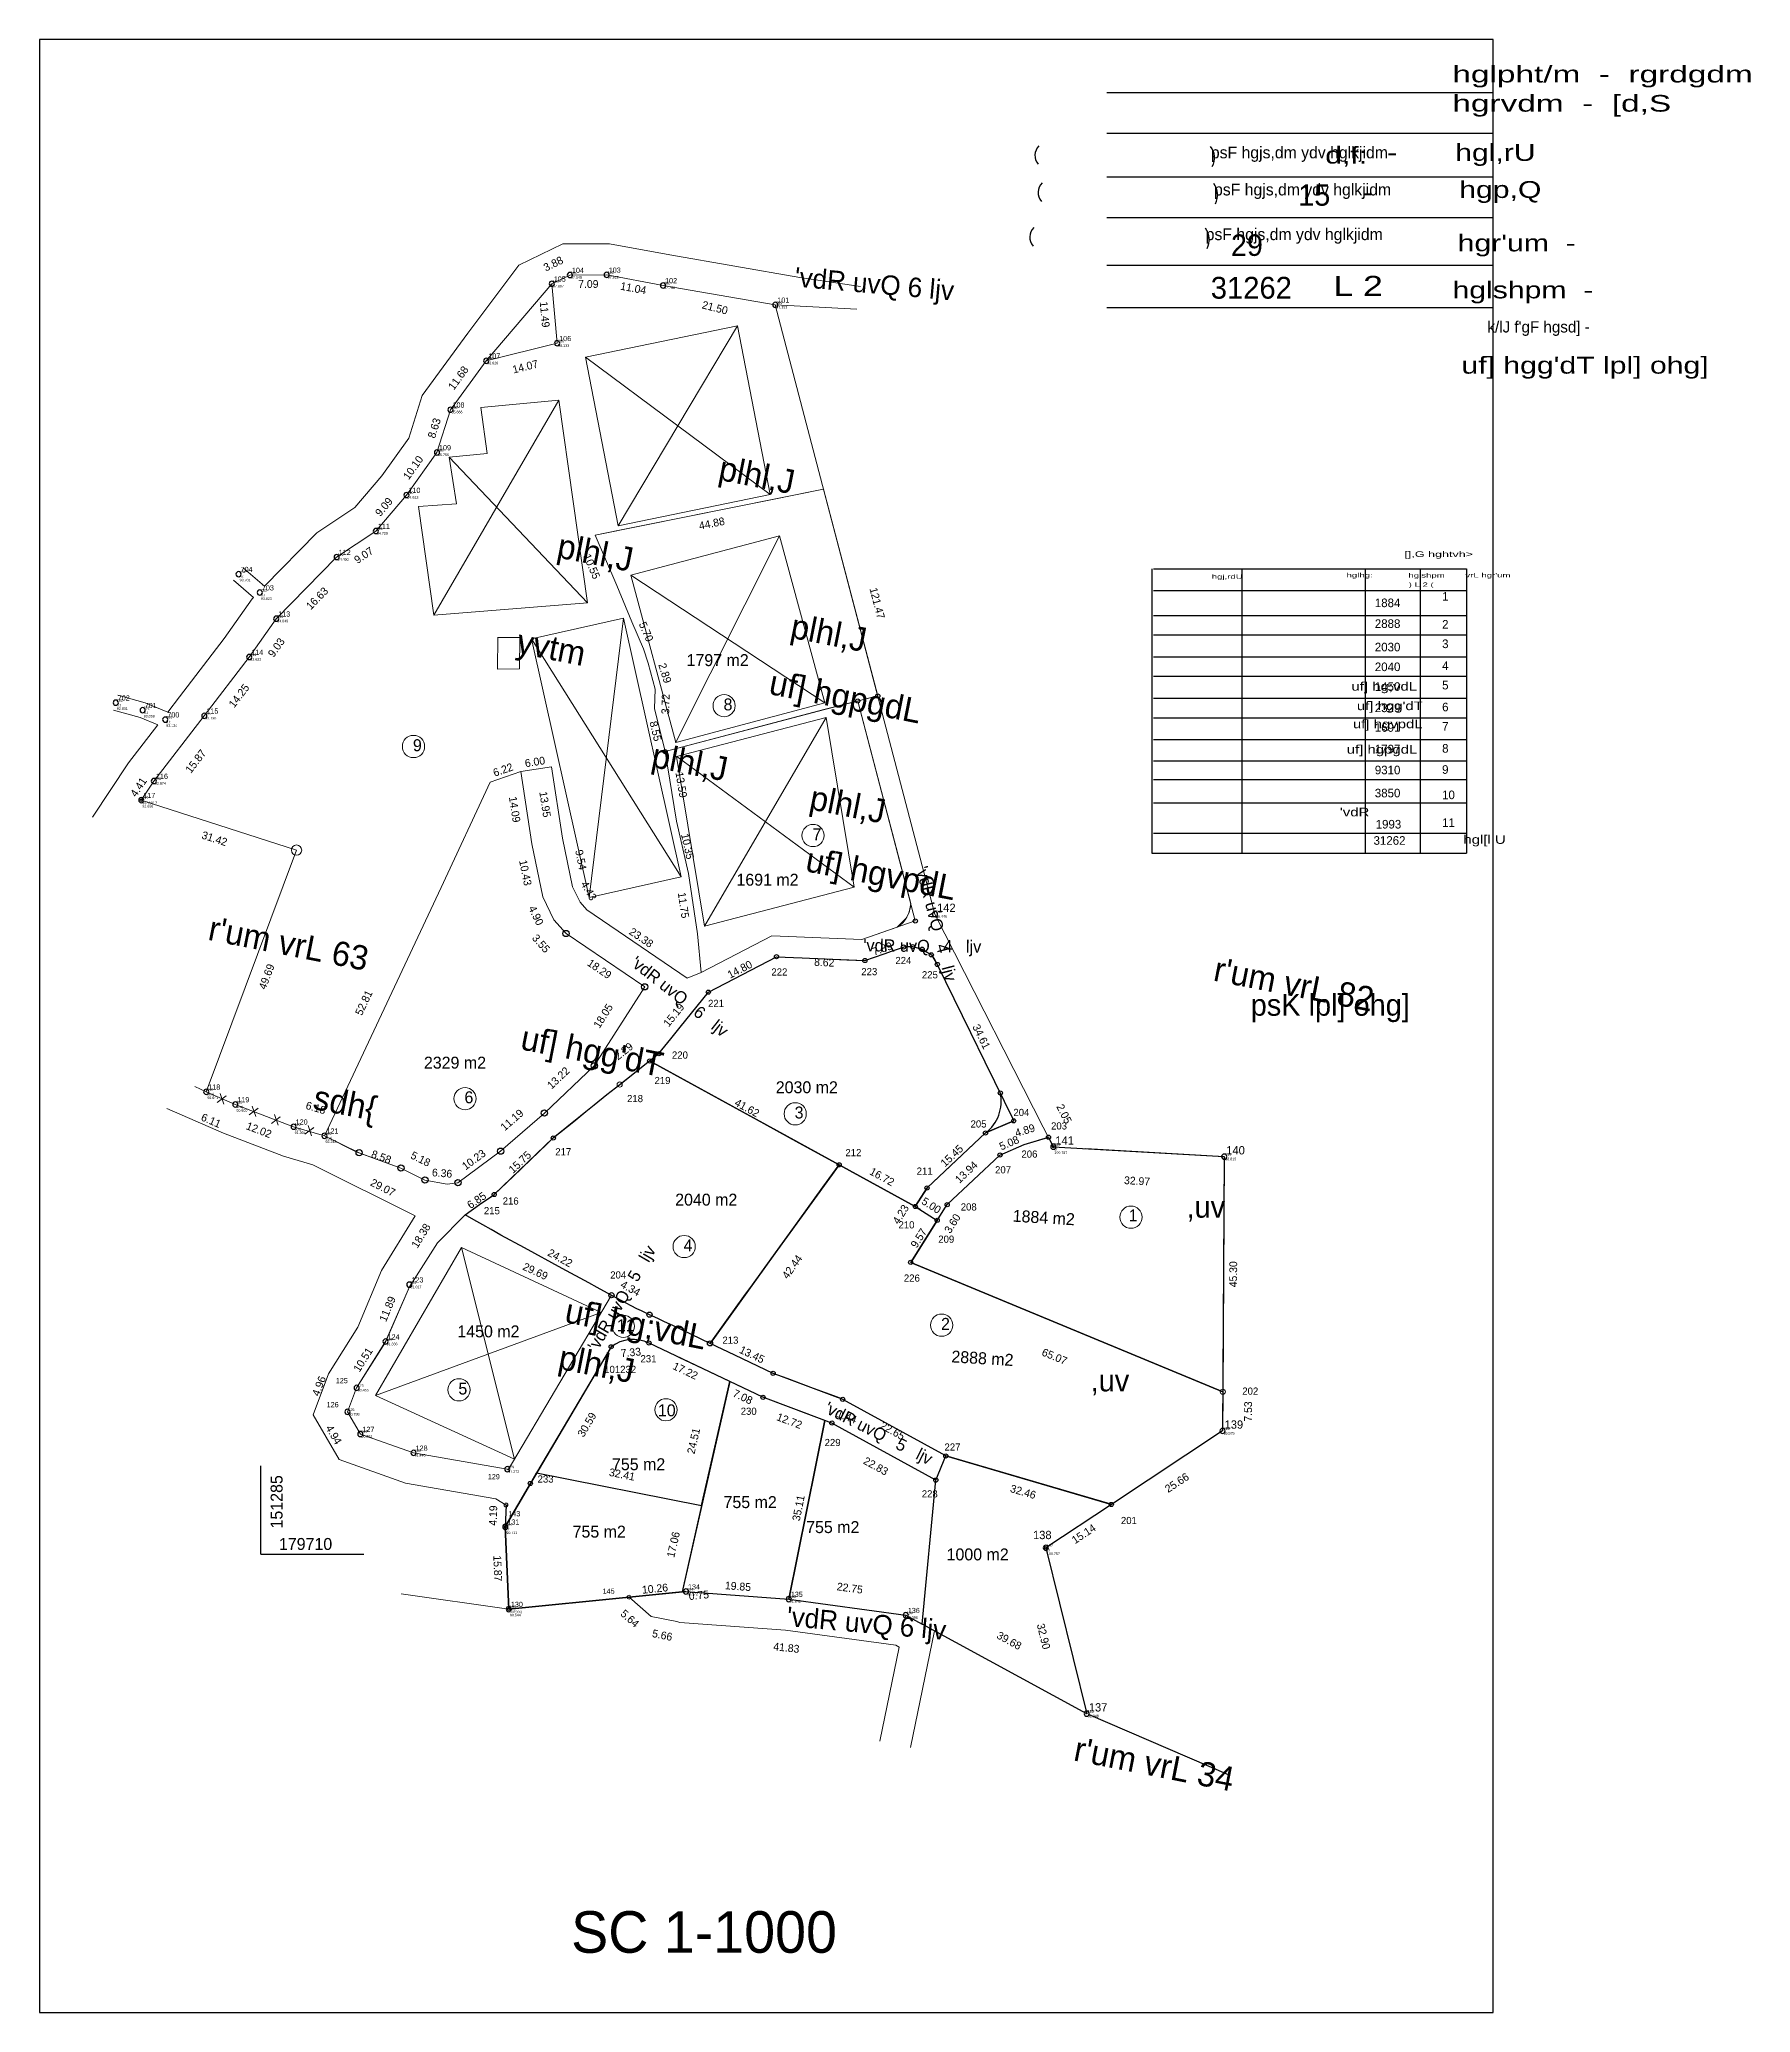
# Model space of a CAD drawing. Header units: millimetres. Extents: x 0 to 151572, y 0 to 180002.
# Drawn here: x 151242.4 to 151571.9, y 179621.7 to 180001.7 of the extents above; entities that cross this region are included whole.
import ezdxf

# ---------------------------------------------------------------- set-up
doc = ezdxf.new("R2010")
doc.units = ezdxf.units.MM
doc.layers.get('0').update_dxf_attribs({"linetype": 'CONTINUOUS'})
doc.layers.get('DEFPOINTS').update_dxf_attribs({"linetype": 'CONTINUOUS'})
for name, color, linetype in [('5azooq', 7, 'CONTINUOUS'), ('cr', 7, 'CONTINUOUS'), ('DIM', 12, 'CONTINUOUS'), ('DIM6', 2, 'CONTINUOUS'), ('DIMEN', 1, 'CONTINUOUS'), ('DOOR', 6, 'CONTINUOUS'), ('FRAME', 7, 'CONTINUOUS'), ('HATCH', 3, 'CONTINUOUS'), ('LAND', 7, 'CONTINUOUS'), ('Layer1', 4, 'CONTINUOUS'), ('LINE', 3, 'CONTINUOUS'), ('n.t', 7, 'CONTINUOUS'), ('Point_Names', 7, 'CONTINUOUS'), ('seaj', 7, 'CONTINUOUS'), ('TEXT', 6, 'CONTINUOUS')]:
    doc.layers.add(name, color=color, linetype=linetype)
doc.styles.add('ARAB4', font='arab4.shx')
doc.styles.add('F1', font='f1.shx', dxfattribs={"height": 0.5})
doc.styles.add('MONOTEXT', font='txt')
doc.dimstyles.new('250', dxfattribs={"dimtxt": 1.5, "dimasz": 0.18, "dimexe": 0.18, "dimexo": 0.0625, "dimgap": 0.09, "dimtad": 0, "dimzin": 0, "dimdsep": 46, "dimtxsty": 'Standard', "dimcen": 0.09, "dimse1": 1, "dimse2": 1, "dimsd1": 1, "dimsd2": 1, "dimclrt": 2, "dimazin": 0, "dimtfac": 1, "dimtofl": 0, "dimtmove": 0, "dimatfit": 3, "dimfxl": 0, "dimtolj": 1, "dimtzin": 0, "dimarcsym": 0})

msp = doc.modelspace()

# ---------------------------------------------------------------- texts
at = {"color": 7, "ltscale": 0.2, "style": 'ARAB4'}
for s, height, width, p in [('hglpht/m  -  rgrdgdm', 3.2032, 1.5, (151514.506, 179993.467)), ('hgrvdm  -  [d,S', 3.2032, 1.5, (151514.506, 179987.843)), ('d,f:', 3.2454, 1.338618, (151490.019, 179977.84)), ('  -  ', 3.2454, 1.338618, (151498.714, 179978.353)), ('hgl,rU', 3.2454, 1.338618, (151515.041, 179978.353)), (' - ', 3.2454, 1.338618, (151495.569, 179970.667)), ('hgp,Q ', 3.2454, 1.338618, (151515.826, 179971.219)), ("hgr'um  -  ", 3.24538, 1.338618, (151515.526, 179960.931)), ('      L 2', 3.8438, 1.338618, (151480.089, 179952.368)), ('hglshpm  -    ', 3.24538, 1.338618, (151514.527, 179951.883)), ("uf] hgg'dT lpl] ohg]", 3.24538, 1.338618, (151516.247, 179937.384))]:
    msp.add_text(s, height=height, dxfattribs=dict(at, width=width)).set_placement(p)
for s, height, p in [('psF hgjs,dm ydv hglkjidm ', 2.27177, (151467.992, 179978.85)), ('psF hgjs,dm ydv hglkjidm ', 2.27177, (151468.6, 179971.702)), ('psF hgjs,dm ydv hglkjidm ', 2.27177, (151466.992, 179963.094)), ("k/lJ f'gF hgsd] -", 2.184, (151521.258, 179945.305)), ('psK lpl] ohg]', 4.16416, (151475.665, 179813.719, 484.907)), (',uv', 4.1642, (151463.3, 179774.83, 484.907)), (',uv', 4.1642, (151444.841, 179741.374, 484.907))]:
    msp.add_text(s, height=height, dxfattribs=at).set_placement(p)
at = {"color": 7, "ltscale": 0.2}
for s, height, p in [('15', 4.1395, (151484.823, 179969.725)), ('29', 4.1395, (151471.857, 179960.062)), ('31262', 4.2, (151467.975, 179951.824)), ('SC 1-1000', 8.008, (151344.778, 179633.256))]:
    msp.add_text(s, height=height, dxfattribs=at).set_placement(p)
at = {"layer": 'FRAME', "color": 7, "style": 'F1'}
for s, height, rotation, p in [("'vdR uvQ 6 ljv", 3.75, 354.96733, (151387.691, 179954.172, 100.921)), ('plhl,J', 4.6875, 348.85001, (151372.938, 179916.97)), ('plhl,J', 4.6875, 348.85001, (151341.828, 179902.028)), ('plhl,J', 4.6875, 348.85001, (151386.785, 179886.566)), ('yvtm', 4.6875, 348.85001, (151334.023, 179883.623)), ('uf] hgpgdL', 4.6875, 348.85001, (151382.656, 179875.71)), ('plhl,J', 4.6875, 348.85001, (151360.029, 179861.667)), ('plhl,J', 4.6875, 348.85001, (151390.451, 179853.531, 96.047)), ('uf] hgvpdL', 4.6875, 348.85001, (151389.693, 179841.595)), ("'vdR uvQ   4   ljv", 2.34375, 284.55116, (151411.154, 179842.154)), ("r'um vrL 63", 4.6875, 348.85001, (151274.64, 179828.373)), ("'vdR uvQ   4   ljv", 2.34375, 359.31319, (151401.046, 179826.131)), ("'vdR uvQ   6   ljv", 2.34375, 321.70828, (151356.043, 179823.548)), ("r'um vrL 82", 4.6875, 348.85001, (151468.267, 179820.521)), ("uf] hgg'dT", 4.6875, 348.85001, (151334.82, 179807.282, -62.342)), ('sdh{', 4.6875, 348.85001, (151294.84, 179795.811)), ("'vdR uvQ   5   ljv", 2.34375, 59.94054, (151349.815, 179748.945)), ('uf] hg;vdL', 4.6875, 348.85001, (151343.319, 179754.721)), ('plhl,J', 4.6875, 348.85001, (151342.08, 179745.745)), ("'vdR uvQ   5   ljv", 2.34375, 333.0897, (151393.355, 179737.412, -91.302)), ("'vdR uvQ 6 ljv", 3.75, 354.96733, (151386.168, 179696.195, 100.921)), ("r'um vrL 34", 4.6875, 348.85001, (151441.351, 179670.33))]:
    msp.add_text(s, height=height, rotation=rotation, dxfattribs=at).set_placement(p)
at = {"layer": 'LAND', "ltscale": 0.18, "style": 'ARAB4'}
for s, height, width, p in [('[],G hghtvh>', 1.07944, 1.673273, (151505.26, 179902.076)), ('hgj,rdU', 0.8274, 1.673273, (151468.156, 179897.875)), ('hglhg:', 0.8274, 1.673273, (151494.115, 179898.153)), (') L 2 (', 0.8274, 1.673273, (151506.079, 179896.334)), ('hglshpm', 0.8274, 1.673273, (151506.041, 179898.115)), ("vrL hgr'um", 0.8274, 1.673273, (151517.008, 179898.153)), ('hgl[l,U', 1.6548, 1.3, (151516.628, 179846.832))]:
    msp.add_text(s, height=height, dxfattribs=dict(at, width=width)).set_placement(p)
at = {"layer": 'LAND', "color": 0, "ltscale": 0.18}
for s, height, p in [('1884', 1.6548, (151499.569, 179892.411)), ('1', 1.655, (151512.529, 179893.654)), ('2888', 1.6548, (151499.569, 179888.411)), ('2', 1.655, (151512.529, 179888.276)), ('2030', 1.6548, (151499.569, 179883.901)), ('3', 1.655, (151512.529, 179884.53)), ('2040', 1.6548, (151499.569, 179880.091)), ('4', 1.655, (151512.529, 179880.314)), ('1450', 1.6548, (151499.569, 179876.291)), ('5', 1.655, (151512.529, 179876.567)), ('2329', 1.6548, (151499.569, 179872.191)), ('6', 1.655, (151512.529, 179872.352)), ('1691', 1.6548, (151499.569, 179868.411)), ('7', 1.655, (151512.529, 179868.605)), ('1797', 1.6548, (151499.569, 179864.261)), ('8', 1.655, (151512.529, 179864.39)), ('9310', 1.6548, (151499.569, 179860.221)), ('9', 1.655, (151512.529, 179860.312)), ('3850', 1.6548, (151499.569, 179855.781)), ('10', 1.6548, (151512.529, 179855.43)), ('1993', 1.6548, (151499.733, 179849.776)), ('11', 1.6548, (151512.529, 179850.082)), ('31262', 1.6548, (151499.321, 179846.646))]:
    msp.add_text(s, height=height, dxfattribs=at).set_placement(p)
at = {"layer": 'LAND', "color": 1, "ltscale": 0.18, "style": 'ARAB4', "width": 1.3}
for s, p in [('uf] hg;vdL', (151495.069, 179876.331)), ("uf] hgg'dT", (151496.11, 179872.578, -62.342)), ('uf] hgvpdL', (151495.343, 179869.094)), ('uf] hgpgdL', (151494.156, 179864.197)), ("'vdR", (151492.847, 179852.118))]:
    msp.add_text(s, height=1.6548, dxfattribs=at).set_placement(p)
at = {"layer": 'Point_Names', "color": 7, "attachment_point": 7, "style": 'MONOTEXT'}
for s, insert, char_height, width in [('104', (151344.942, 179956.771, 97.548), 1, 3), ('103', (151352.028, 179956.8, 97.629), 1, 3), ('105', (151341.449, 179955.08, 97.807), 1, 3), ('102', (151362.878, 179954.772, 97.76), 1, 3), ('101', (151384.499, 179951.026, 97.353), 1, 3), ('106', (151342.48, 179943.635, 98.133), 1, 3), ('107', (151328.822, 179940.261, 96.828), 1, 3), ('108', (151321.934, 179930.832, 95.666), 1, 3), ('109', (151319.336, 179922.606, 95.756), 1, 3), ('110', (151313.455, 179914.399, 94.613), 1, 3), ('111', (151307.575, 179907.473, 94.729), 1, 3), ('112', (151300.015, 179902.457, 94.48), 1, 3), ('704', (151281.12, 179899.161, 93.701), 1, 3), ('703', (151285.22, 179895.615, 93.823), 1, 3), ('113', (151288.374, 179890.585, 94.049), 1, 3), ('114', (151283.17, 179883.204, 93.623), 1, 3), ('702', (151257.471, 179874.411, 92.831), 1, 3), ('701', (151262.65, 179872.953, 93.059), 1, 3), ('700', (151267.006, 179871.15, 93.134), 1, 3), ('115', (151274.529, 179871.879, 93.19), 1, 3), ('116', (151264.822, 179859.322, 92.874), 1, 3), ('117', (151262.388, 179855.644, 92.656), 1, 3), ('142', (151415.256, 179833.703, 96.446), 1.6, 4.8), ('118', (151274.903, 179799.468, 90.641), 1, 3), ('119', (151280.504, 179797.036, 90.6), 1, 3), ('120', (151291.727, 179792.743, 91.394), 1, 3), ('121', (151297.661, 179791.009, 92.243), 1, 3), ('141', (151438.045, 179788.894, 97.687), 1.6, 4.8), ('140', (151470.963, 179786.988, 98.815), 1.6, 4.8), ('123', (151314.02, 179762.335, 91.017), 1, 3), ('124', (151309.432, 179751.365, 91.336), 1, 3), ('125', (151299.46, 179742.94, 90.455), 1, 3), ('126', (151297.695, 179738.309, 90.798), 1, 3), ('127', (151304.584, 179733.557, 90.882), 1, 3), ('139', (151470.636, 179734.163, 95.575), 1.6, 4.8), ('128', (151314.831, 179729.926, 91.44), 1, 3), ('129', (151328.745, 179724.435, 91.373), 1, 3), ('143', (151332.686, 179717.303, 90.711), 1, 3), ('131', (151332.505, 179715.687, 90.711), 1, 3), ('138', (151433.742, 179712.896, 93.342), 1.6, 4.8), ('145', (151350.851, 179702.393, 90.711), 1, 3), ('134', (151367.294, 179703.218, 91.372), 1, 3), ('135', (151387.091, 179701.768, 91.843), 1, 3), ('130', (151333.178, 179699.832, 90.544), 1, 3), ('136', (151409.628, 179698.664, 92.398), 1, 3), ('137', (151444.483, 179679.699, 92.948), 1.6, 4.8)]:
    msp.add_mtext(s, dxfattribs=dict(at, insert=insert, char_height=char_height, width=width))
at = {"layer": 'TEXT', "color": 7}
for s, height, p in [('1797 m2', 2.2984, (151367.012, 179881.06, 35.649)), ('8', 2.298, (151374.135, 179872.526)), ('9', 2.298, (151314.309, 179864.668)), ('7', 2.298, (151391.272, 179847.524)), ('1691 m2', 2.2984, (151376.62, 179838.767)), ('224', 1.379, (151407.227, 179823.669)), ('222', 1.379, (151383.347, 179821.459)), ('223', 1.379, (151400.667, 179821.529)), ('225', 1.379, (151412.337, 179820.919)), ('221', 1.379, (151371.147, 179815.409)), ('2329 m2', 2.2984, (151316.427, 179803.534)), ('220', 1.379, (151364.197, 179805.459)), ('219', 1.379, (151360.837, 179800.559)), ('2030 m2', 2.2984, (151384.192, 179798.795)), ('6', 2.298, (151324.235, 179796.864)), ('218', 1.379, (151355.547, 179797.079)), ('3', 2.298, (151387.828, 179793.931)), ('205', 1.379, (151421.707, 179792.189)), ('204', 1.379, (151429.957, 179794.409)), ('203', 1.379, (151437.207, 179791.809)), ('217', 1.379, (151341.727, 179786.839)), ('212', 1.379, (151397.597, 179786.669)), ('206', 1.379, (151431.507, 179786.389)), ('211', 1.379, (151411.327, 179783.109)), ('207', 1.379, (151426.427, 179783.359)), ('216', 1.379, (151331.597, 179777.349)), ('2040 m2', 2.2984, (151364.82, 179777.153)), ('215', 1.379, (151327.977, 179775.489)), ('208', 1.379, (151419.817, 179776.209)), ('1', 2.298, (151452.17, 179774.11)), ('4', 2.298, (151366.445, 179768.365)), ('210', 1.379, (151407.827, 179772.759)), ('209', 1.379, (151415.487, 179769.999)), ('204', 1.379, (151352.307, 179763.109)), ('226', 1.379, (151408.867, 179762.509)), ('11', 2.2984, (151353.602, 179752.947)), ('2', 2.298, (151416.027, 179753.226)), ('1450 m2', 2.2984, (151322.87, 179751.779, -95.788)), ('213', 1.379, (151373.917, 179750.549)), ('231', 1.379, (151358.137, 179746.969)), ('101232', 1.379, (151351.147, 179744.919)), ('5', 2.298, (151323.068, 179740.775)), ('202', 1.379, (151474.042, 179740.739)), ('10', 2.2984, (151361.489, 179736.578)), ('230', 1.379, (151377.437, 179736.859)), ('229', 1.379, (151393.597, 179730.839)), ('227', 1.379, (151416.687, 179729.969)), ('233', 1.379, (151338.317, 179723.809)), ('755 m2', 2.2984, (151352.652, 179726.197)), ('755 m2', 2.2984, (151374.132, 179718.897)), ('228', 1.379, (151412.312, 179720.951)), ('201', 1.379, (151450.667, 179715.819)), ('755 m2', 2.2984, (151345.062, 179713.217)), ('755 m2', 2.2984, (151390.042, 179714.087)), ('179710', 2.2984, (151288.506, 179710.837)), ('1000 m2', 2.2984, (151417.092, 179708.827))]:
    msp.add_text(s, height=height, dxfattribs=at).set_placement(p)
for s, rotation, p in [('1884 m2', 356.57885, (151429.77, 179774.07, -94.118)), ('2888 m2', 356.57885, (151417.963, 179746.969, -94.118)), ('151285', 90, (151289.197, 179714.975))]:
    msp.add_text(s, height=2.2984, rotation=rotation, dxfattribs=at).set_placement(p)

# ---------------------------------------------------------------- blocks, each defined once
blk = doc.blocks.new('CIRCLE', base_point=(100, 100))
at = {"color": 0}
for start, end in [(90, 270), (270, 90)]:
    blk.add_arc((100, 100), 100, start, end, dxfattribs=at)
at = {"flags": 1}
for tag in ['NAME', 'FEATURE_CODE']:
    blk.add_attdef(tag, (0, 0), '', height=1, dxfattribs=at)
blk = doc.blocks.new('*D41')
at = {"layer": 'DEFPOINTS', "color": 0}
for p in [(151436.21, 179711.24), (151444.08, 179679.3), (151439.7, 179678.22)]:
    blk.add_point(p, dxfattribs=at)
at = {"layer": 'DIM6', "color": 2, "lineweight": 0, "insert": (151435.77, 179694.19), "char_height": 1.5, "attachment_point": 5, "rotation": 283.8483}
blk.add_mtext('\\A1;32.90', dxfattribs=at)
blk = doc.blocks.new('*D40')
at = {"layer": 'DEFPOINTS', "color": 0}
for p in [(151437.64, 179788.49), (151470.56, 179786.59), (151470.24, 179780.95)]:
    blk.add_point(p, dxfattribs=at)
at = {"layer": 'DIM6', "color": 2, "lineweight": 0, "insert": (151453.78, 179781.9), "char_height": 1.5, "attachment_point": 5, "rotation": 356.6859}
blk.add_mtext('\\A1;32.97', dxfattribs=at)
blk = doc.blocks.new('*D39')
at = {"layer": 'DEFPOINTS', "color": 0}
for p in [(151384.01, 179950.79), (151388.31, 179951.92), (151414.86, 179833.3)]:
    blk.add_point(p, dxfattribs=at)
at = {"layer": 'DIM6', "color": 2, "lineweight": 0, "insert": (151403.74, 179893.18), "char_height": 1.5, "attachment_point": 5, "rotation": 284.7117}
blk.add_mtext('\\A1;121.47', dxfattribs=at)
blk = doc.blocks.new('*D36')
at = {"layer": 'DEFPOINTS', "color": 0}
for p in [(151301.7, 179737.42), (151304.18, 179733.16), (151300.31, 179730.9)]:
    blk.add_point(p, dxfattribs=at)
at = {"layer": 'DIM6', "color": 2, "lineweight": 0, "insert": (151299.06, 179733.03), "char_height": 1.5, "attachment_point": 5, "rotation": 300.2538}
blk.add_mtext('\\A1;4.94', dxfattribs=at)
blk = doc.blocks.new('*D35')
at = {"layer": 'DEFPOINTS', "color": 0}
for p in [(151303.46, 179742.05), (151295.25, 179739.88), (151301.7, 179737.42)]:
    blk.add_point(p, dxfattribs=at)
at = {"layer": 'DIM6', "color": 2, "lineweight": 0, "insert": (151296.22, 179742.4), "char_height": 1.5, "attachment_point": 5, "rotation": 69.1301}
blk.add_mtext('\\A1;4.96', dxfattribs=at)
blk = doc.blocks.new('*D34')
at = {"layer": 'DEFPOINTS', "color": 0}
for p in [(151309.03, 179750.97), (151301.93, 179743.01), (151303.46, 179742.05)]:
    blk.add_point(p, dxfattribs=at)
at = {"layer": 'DIM6', "color": 2, "lineweight": 0, "insert": (151304.71, 179747.47), "char_height": 1.5, "attachment_point": 5, "rotation": 58.0022}
blk.add_mtext('\\A1;10.51', dxfattribs=at)
blk = doc.blocks.new('*D33')
at = {"layer": 'DEFPOINTS', "color": 0}
for p in [(151313.62, 179761.93), (151307.11, 179751.77), (151309.03, 179750.97)]:
    blk.add_point(p, dxfattribs=at)
at = {"layer": 'DIM6', "color": 2, "lineweight": 0, "insert": (151309.41, 179757.25), "char_height": 1.5, "attachment_point": 5, "rotation": 67.3004}
blk.add_mtext('\\A1;11.89', dxfattribs=at)
blk = doc.blocks.new('*D32')
at = {"layer": 'DEFPOINTS', "color": 0}
for p in [(151323.25, 179777.59), (151311.04, 179763.52), (151313.62, 179761.93)]:
    blk.add_point(p, dxfattribs=at)
at = {"layer": 'DIM6', "color": 2, "lineweight": 0, "insert": (151315.86, 179771.35), "char_height": 1.5, "attachment_point": 5, "rotation": 58.401}
blk.add_mtext('\\A1;18.38', dxfattribs=at)
blk = doc.blocks.new('*D31')
at = {"layer": 'DEFPOINTS', "color": 0}
for p in [(151297.26, 179790.61), (151295.52, 179787.14), (151323.25, 179777.59)]:
    blk.add_point(p, dxfattribs=at)
at = {"layer": 'DIM6', "color": 2, "lineweight": 0, "insert": (151308.52, 179780.63), "char_height": 1.5, "attachment_point": 5, "rotation": 333.387}
blk.add_mtext('\\A1;29.07', dxfattribs=at)
blk = doc.blocks.new('*D30')
at = {"layer": 'DEFPOINTS', "color": 0}
for p in [(151292.64, 179796.84), (151291.33, 179792.34), (151297.26, 179790.61)]:
    blk.add_point(p, dxfattribs=at)
at = {"layer": 'DIM6', "color": 2, "lineweight": 0, "insert": (151295.61, 179795.98), "char_height": 1.5, "attachment_point": 5, "rotation": 343.7105}
blk.add_mtext('\\A1;6.18', dxfattribs=at)
blk = doc.blocks.new('*D29')
at = {"layer": 'DEFPOINTS', "color": 0}
for p in [(151279.04, 179793.85), (151280.1, 179796.64), (151291.33, 179792.34)]:
    blk.add_point(p, dxfattribs=at)
at = {"layer": 'DIM6', "color": 2, "lineweight": 0, "insert": (151284.65, 179791.71), "char_height": 1.5, "attachment_point": 5, "rotation": 339.0704}
blk.add_mtext('\\A1;12.02', dxfattribs=at)
blk = doc.blocks.new('*D28')
at = {"layer": 'DEFPOINTS', "color": 0}
for p in [(151274.5, 179799.07), (151272.63, 179794.74), (151280.1, 179796.64)]:
    blk.add_point(p, dxfattribs=at)
at = {"layer": 'DIM6', "color": 2, "lineweight": 0, "insert": (151275.43, 179793.53), "char_height": 1.5, "attachment_point": 5, "rotation": 336.5259}
blk.add_mtext('\\A1;6.11', dxfattribs=at)
blk = doc.blocks.new('*D27')
at = {"layer": 'DEFPOINTS', "color": 0}
for p in [(151261.99, 179855.24), (151261.15, 179852.64), (151291.89, 179845.62)]:
    blk.add_point(p, dxfattribs=at)
at = {"layer": 'DIM6', "color": 2, "lineweight": 0, "insert": (151276.1, 179847.83), "char_height": 1.5, "attachment_point": 5, "rotation": 342.1522}
blk.add_mtext('\\A1;31.42', dxfattribs=at)
blk = doc.blocks.new('*D26')
at = {"layer": 'DEFPOINTS', "color": 0}
for p in [(151264.42, 179858.92), (151260.46, 179856.26), (151261.99, 179855.24)]:
    blk.add_point(p, dxfattribs=at)
at = {"layer": 'DIM6', "color": 2, "lineweight": 0, "insert": (151261.45, 179857.75), "char_height": 1.5, "attachment_point": 5, "rotation": 56.5016}
blk.add_mtext('\\A1;4.41', dxfattribs=at)
blk = doc.blocks.new('*D25')
at = {"layer": 'DEFPOINTS', "color": 0}
for p in [(151274.13, 179871.48), (151277.34, 179869), (151264.42, 179858.92)]:
    blk.add_point(p, dxfattribs=at)
at = {"layer": 'DIM6', "color": 2, "lineweight": 0, "insert": (151272.49, 179862.72), "char_height": 1.5, "attachment_point": 5, "rotation": 52.2963}
blk.add_mtext('\\A1;15.87', dxfattribs=at)
blk = doc.blocks.new('*D24')
at = {"layer": 'DEFPOINTS', "color": 0}
for p in [(151282.77, 179882.8), (151274.13, 179871.48), (151276.49, 179869.68)]:
    blk.add_point(p, dxfattribs=at)
at = {"layer": 'DIM6', "color": 2, "lineweight": 0, "insert": (151280.81, 179875.34), "char_height": 1.5, "attachment_point": 5, "rotation": 52.6562}
blk.add_mtext('\\A1;14.25', dxfattribs=at)
blk = doc.blocks.new('*D23')
at = {"layer": 'DEFPOINTS', "color": 0}
for p in [(151287.97, 179890.18), (151282.77, 179882.8), (151285.39, 179880.95)]:
    blk.add_point(p, dxfattribs=at)
at = {"layer": 'DIM6', "color": 2, "lineweight": 0, "insert": (151288, 179884.64), "char_height": 1.5, "attachment_point": 5, "rotation": 54.8137}
blk.add_mtext('\\A1;9.03', dxfattribs=at)
blk = doc.blocks.new('*D22')
at = {"layer": 'DEFPOINTS', "color": 0}
for p in [(151299.61, 179902.06), (151287.97, 179890.18), (151290.04, 179888.16)]:
    blk.add_point(p, dxfattribs=at)
at = {"layer": 'DIM6', "color": 2, "lineweight": 0, "insert": (151295.86, 179894.1), "char_height": 1.5, "attachment_point": 5, "rotation": 45.5641}
blk.add_mtext('\\A1;16.63', dxfattribs=at)
blk = doc.blocks.new('*D21')
at = {"layer": 'DEFPOINTS', "color": 0}
for p in [(151307.17, 179907.07), (151299.61, 179902.06), (151301.06, 179899.88)]:
    blk.add_point(p, dxfattribs=at)
at = {"layer": 'DIM6', "color": 2, "lineweight": 0, "insert": (151304.84, 179902.39), "char_height": 1.5, "attachment_point": 5, "rotation": 33.5629}
blk.add_mtext('\\A1;9.07', dxfattribs=at)
blk = doc.blocks.new('*D20')
at = {"layer": 'DEFPOINTS', "color": 0}
for p in [(151313.06, 179914), (151305.78, 179908.25), (151307.17, 179907.07)]:
    blk.add_point(p, dxfattribs=at)
at = {"layer": 'DIM6', "color": 2, "lineweight": 0, "insert": (151308.72, 179911.72), "char_height": 1.5, "attachment_point": 5, "rotation": 49.6686}
blk.add_mtext('\\A1;9.09', dxfattribs=at)
blk = doc.blocks.new('*D19')
at = {"layer": 'DEFPOINTS', "color": 0}
for p in [(151318.94, 179922.21), (151311.41, 179915.18), (151313.06, 179914)]:
    blk.add_point(p, dxfattribs=at)
at = {"layer": 'DIM6', "color": 2, "lineweight": 0, "insert": (151314.35, 179919.28), "char_height": 1.5, "attachment_point": 5, "rotation": 54.3764}
blk.add_mtext('\\A1;10.10', dxfattribs=at)
blk = doc.blocks.new('*D18')
at = {"layer": 'DEFPOINTS', "color": 0}
for p in [(151321.53, 179930.43), (151317.12, 179922.78), (151318.94, 179922.21)]:
    blk.add_point(p, dxfattribs=at)
at = {"layer": 'DIM6', "color": 2, "lineweight": 0, "insert": (151318.42, 179926.89), "char_height": 1.5, "attachment_point": 5, "rotation": 72.4686}
blk.add_mtext('\\A1;8.63', dxfattribs=at)
blk = doc.blocks.new('*D17')
at = {"layer": 'DEFPOINTS', "color": 0}
for p in [(151328.42, 179939.86), (151319.61, 179931.83), (151321.53, 179930.43)]:
    blk.add_point(p, dxfattribs=at)
at = {"layer": 'DIM6', "color": 2, "lineweight": 0, "insert": (151323.06, 179936.55), "char_height": 1.5, "attachment_point": 5, "rotation": 53.8542}
blk.add_mtext('\\A1;11.68', dxfattribs=at)
blk = doc.blocks.new('*D16')
at = {"layer": 'DEFPOINTS', "color": 0}
for p in [(151342.08, 179943.23), (151328.42, 179939.86), (151342.78, 179940.41)]:
    blk.add_point(p, dxfattribs=at)
at = {"layer": 'DIM6', "color": 2, "lineweight": 0, "insert": (151335.95, 179938.72), "char_height": 1.5, "attachment_point": 5, "rotation": 13.8735}
blk.add_mtext('\\A1;14.07', dxfattribs=at)
blk = doc.blocks.new('*D15')
at = {"layer": 'DEFPOINTS', "color": 0}
for p in [(151341.05, 179954.68), (151340.21, 179943.07), (151342.08, 179943.23)]:
    blk.add_point(p, dxfattribs=at)
at = {"layer": 'DIM6', "color": 2, "lineweight": 0, "insert": (151339.69, 179948.79), "char_height": 1.5, "attachment_point": 5, "rotation": 275.1489}
blk.add_mtext('\\A1;11.49', dxfattribs=at)
blk = doc.blocks.new('*D14')
at = {"layer": 'DEFPOINTS', "color": 0}
for p in [(151339.59, 179957.69), (151341.05, 179954.68), (151344.54, 179956.37)]:
    blk.add_point(p, dxfattribs=at)
at = {"layer": 'DIM6', "color": 2, "lineweight": 0, "insert": (151341.34, 179958.54), "char_height": 1.5, "attachment_point": 5, "rotation": 25.8382}
blk.add_mtext('\\A1;3.88', dxfattribs=at)
blk = doc.blocks.new('*D13')
at = {"layer": 'DEFPOINTS', "color": 0}
for p in [(151344.54, 179956.37), (151344.55, 179954.61), (151351.63, 179956.4)]:
    blk.add_point(p, dxfattribs=at)
at = {"layer": 'DIM6', "color": 2, "lineweight": 0, "insert": (151348.09, 179954.63), "char_height": 1.5, "attachment_point": 5, "rotation": 0.2307}
blk.add_mtext('\\A1;7.09', dxfattribs=at)
blk = doc.blocks.new('*D12')
at = {"layer": 'DEFPOINTS', "color": 0}
for p in [(151351.63, 179956.4), (151362.19, 179952.83), (151362.48, 179954.37)]:
    blk.add_point(p, dxfattribs=at)
at = {"layer": 'DIM6', "color": 2, "lineweight": 0, "insert": (151356.76, 179953.84), "char_height": 1.5, "attachment_point": 5, "rotation": 349.4149}
blk.add_mtext('\\A1;11.04', dxfattribs=at)
blk = doc.blocks.new('*D11')
at = {"layer": 'DEFPOINTS', "color": 0}
for p in [(151362.48, 179954.37), (151383.32, 179949.1), (151382.9, 179947.44)]:
    blk.add_point(p, dxfattribs=at)
at = {"layer": 'DIM6', "color": 2, "lineweight": 0, "insert": (151372.48, 179950.08), "char_height": 1.5, "attachment_point": 5, "rotation": 345.8046}
blk.add_mtext('\\A1;21.50', dxfattribs=at)
blk = doc.blocks.new('*D10')
at = {"layer": 'DEFPOINTS', "color": 0}
for p in [(151409.23, 179698.26), (151446.58, 179683.89), (151444.08, 179679.3)]:
    blk.add_point(p, dxfattribs=at)
at = {"layer": 'DIM6', "color": 2, "lineweight": 0, "insert": (151429.15, 179693.37), "char_height": 1.5, "attachment_point": 5, "rotation": 331.4491}
blk.add_mtext('\\A1;39.68', dxfattribs=at)
blk = doc.blocks.new('*D9')
at = {"layer": 'DEFPOINTS', "color": 0}
for p in [(151387.2, 179705.03), (151386.69, 179701.37), (151409.23, 179698.26)]:
    blk.add_point(p, dxfattribs=at)
at = {"layer": 'DIM6', "color": 2, "lineweight": 0, "insert": (151398.46, 179703.48), "char_height": 1.5, "attachment_point": 5, "rotation": 352.1564}
blk.add_mtext('\\A1;22.75', dxfattribs=at)
blk = doc.blocks.new('*D8')
at = {"layer": 'DEFPOINTS', "color": 0}
for p in [(151332.1, 179715.29), (151330.97, 179699.36), (151332.78, 179699.43)]:
    blk.add_point(p, dxfattribs=at)
at = {"layer": 'DIM6', "color": 2, "lineweight": 0, "insert": (151330.63, 179707.28), "char_height": 1.5, "attachment_point": 5, "rotation": 272.4301}
blk.add_mtext('\\A1;15.87', dxfattribs=at)
blk = doc.blocks.new('*D6')
at = {"layer": 'DEFPOINTS', "color": 0}
for p in [(151355.94, 179701.73), (151358.22, 179695.77), (151360.19, 179698.02)]:
    blk.add_point(p, dxfattribs=at)
at = {"layer": 'DIM6', "color": 2, "lineweight": 0, "insert": (151356.09, 179697.62), "char_height": 1.5, "attachment_point": 5, "rotation": 318.8073}
blk.add_mtext('\\A1;5.64', dxfattribs=at)
blk = doc.blocks.new('*D5')
at = {"layer": 'DEFPOINTS', "color": 0}
for p in [(151360.19, 179698.02), (151365.73, 179696.89), (151365.11, 179693.86)]:
    blk.add_point(p, dxfattribs=at)
at = {"layer": 'DIM6', "color": 2, "lineweight": 0, "insert": (151362.34, 179694.42), "char_height": 1.5, "attachment_point": 5, "rotation": 348.4714}
blk.add_mtext('\\A1;5.66', dxfattribs=at)
blk = doc.blocks.new('*D4')
at = {"layer": 'DEFPOINTS', "color": 0}
for p in [(151365.73, 179696.89), (151407.32, 179692.47), (151407.04, 179689.8)]:
    blk.add_point(p, dxfattribs=at)
at = {"layer": 'DIM6', "color": 2, "lineweight": 0, "insert": (151386.24, 179692), "char_height": 1.5, "attachment_point": 5, "rotation": 353.9365}
blk.add_mtext('\\A1;41.83', dxfattribs=at)
blk = doc.blocks.new('*D3')
at = {"layer": 'DEFPOINTS', "color": 0}
for p in [(151329.82, 179719.56), (151332.24, 179719.48), (151332.1, 179715.29)]:
    blk.add_point(p, dxfattribs=at)
at = {"layer": 'DIM6', "color": 2, "lineweight": 0, "insert": (151329.75, 179717.46), "char_height": 1.5, "attachment_point": 5, "rotation": 88.1354}
blk.add_mtext('\\A1;4.19', dxfattribs=at)
blk = doc.blocks.new('*D43')
at = {"layer": 'DEFPOINTS', "color": 0}
for p in [(151352.55, 179759.89, 92.68), (151353.93, 179762.45), (151356.36, 179757.82, 93.5)]:
    blk.add_point(p, dxfattribs=at)
at = {"layer": 'DIM6', "color": 2, "insert": (151356.21, 179761.21), "char_height": 1.5, "attachment_point": 5, "rotation": 331.4659}
blk.add_mtext('\\A1;4.34', dxfattribs=at)
blk = doc.blocks.new('*D44')
at = {"layer": 'DEFPOINTS', "color": 0}
for p in [(151331.27, 179771.46, 93.5), (151332.02, 179772.85), (151352.55, 179759.89, 92.68)]:
    blk.add_point(p, dxfattribs=at)
at = {"layer": 'DIM6', "color": 2, "insert": (151342.66, 179767.07), "char_height": 1.5, "attachment_point": 5, "rotation": 331.4659}
blk.add_mtext('\\A1;24.22', dxfattribs=at)
blk = doc.blocks.new('*D46')
at = {"layer": 'DEFPOINTS', "color": 0}
for p in [(151371.53, 179750.62), (151383.68, 179744.85), (151384.33, 179746.22)]:
    blk.add_point(p, dxfattribs=at)
at = {"layer": 'DIM6', "color": 2, "insert": (151379.61, 179748.46), "char_height": 1.5, "attachment_point": 5, "rotation": 334.604}
blk.add_mtext('\\A1;13.45', dxfattribs=at)
blk = doc.blocks.new('*D47')
at = {"layer": 'DEFPOINTS', "color": 0}
for p in [(151396.76, 179739.23), (151397.09, 179739.83), (151416.94, 179728.93)]:
    blk.add_point(p, dxfattribs=at)
at = {"layer": 'DIM6', "color": 2, "insert": (151406.68, 179733.78), "char_height": 1.5, "attachment_point": 5, "rotation": 331.2291}
blk.add_mtext('\\A1;22.65', dxfattribs=at)
blk = doc.blocks.new('*D48')
at = {"layer": 'DEFPOINTS', "color": 0}
for p in [(151416.94, 179728.93), (151447.41, 179717.48), (151448.09, 179719.82)]:
    blk.add_point(p, dxfattribs=at)
at = {"layer": 'DIM6', "color": 2, "insert": (151431.83, 179722.03), "char_height": 1.5, "attachment_point": 5, "rotation": 343.699}
blk.add_mtext('\\A1;32.46', dxfattribs=at)
blk = doc.blocks.new('*D49')
at = {"layer": 'DEFPOINTS', "color": 0}
for p in [(151470.24, 179733.76), (151472.15, 179730.87), (151448.84, 179719.6)]:
    blk.add_point(p, dxfattribs=at)
at = {"layer": 'DIM6', "color": 2, "insert": (151461.45, 179723.78), "char_height": 1.5, "attachment_point": 5, "rotation": 33.4967}
blk.add_mtext('\\A1;25.66', dxfattribs=at)
blk = doc.blocks.new('*D50')
at = {"layer": 'DEFPOINTS', "color": 0}
for p in [(151470.28, 179741.29), (151475.19, 179741.26), (151470.24, 179733.76)]:
    blk.add_point(p, dxfattribs=at)
at = {"layer": 'DIM6', "color": 2, "insert": (151475.17, 179737.5), "char_height": 1.5, "attachment_point": 5, "rotation": 89.6446}
blk.add_mtext('\\A1;7.53', dxfattribs=at)
blk = doc.blocks.new('*D51')
at = {"layer": 'DEFPOINTS', "color": 0}
for p in [(151470.56, 179786.59), (151472.44, 179786.58), (151470.28, 179741.29)]:
    blk.add_point(p, dxfattribs=at)
at = {"layer": 'DIM6', "color": 2, "insert": (151472.3, 179763.93), "char_height": 1.5, "attachment_point": 5, "rotation": 89.6447}
blk.add_mtext('\\A1;45.30', dxfattribs=at)
blk = doc.blocks.new('*D53')
at = {"layer": 'DEFPOINTS', "color": 0}
for p in [(151436.71, 179790.32), (151441.86, 179790.64), (151437.64, 179788.49)]:
    blk.add_point(p, dxfattribs=at)
at = {"layer": 'DIM6', "color": 2, "insert": (151439.73, 179794.82), "char_height": 1.5, "attachment_point": 5, "rotation": 296.9564}
blk.add_mtext('\\A1;2.05', dxfattribs=at)
blk = doc.blocks.new('*D55')
at = {"layer": 'DEFPOINTS', "color": 0}
for p in [(151414.73, 179824.52, 0.88), (151416.12, 179825.21), (151430.07, 179793.5)]:
    blk.add_point(p, dxfattribs=at)
at = {"layer": 'DIM6', "color": 2, "insert": (151423.79, 179809.7), "char_height": 1.5, "attachment_point": 5, "rotation": 296.312}
blk.add_mtext('\\A1;34.61', dxfattribs=at)
blk = doc.blocks.new('*D56')
at = {"layer": 'DEFPOINTS', "color": 0}
for p in [(151448.84, 179719.6), (151449.82, 179718.11), (151436.21, 179711.24)]:
    blk.add_point(p, dxfattribs=at)
at = {"layer": 'DIM6', "color": 2, "insert": (151443.51, 179713.93), "char_height": 1.5, "attachment_point": 5, "rotation": 33.4968}
blk.add_mtext('\\A1;15.14', dxfattribs=at)
blk = doc.blocks.new('*D57')
at = {"layer": 'DEFPOINTS', "color": 0}
for p in [(151329.39, 179780.12), (151329.97, 179779.29, 92.39), (151324.34, 179775.39, 92.27)]:
    blk.add_point(p, dxfattribs=at)
at = {"layer": 'DIM6', "color": 2, "insert": (151326.58, 179778.17), "char_height": 1.5, "attachment_point": 5, "rotation": 34.7182}
blk.add_mtext('\\A1;6.85', dxfattribs=at)
blk = doc.blocks.new('*D60')
at = {"layer": 'DEFPOINTS', "color": 0}
for p in [(151340.6, 179790.96), (151341.35, 179790.17, 92.68), (151329.97, 179779.29, 92.39)]:
    blk.add_point(p, dxfattribs=at)
at = {"layer": 'DIM6', "color": 2, "insert": (151334.91, 179785.52), "char_height": 1.5, "attachment_point": 5, "rotation": 43.7306}
blk.add_mtext('\\A1;15.75', dxfattribs=at)
blk = doc.blocks.new('*D61')
at = {"layer": 'DEFPOINTS', "color": 0}
for p in [(151358.85, 179810.01), (151359.89, 179805.01, 0.88), (151361.69, 179806.42, 0.88)]:
    blk.add_point(p, dxfattribs=at)
at = {"layer": 'DIM6', "color": 2, "insert": (151354.89, 179806.88), "char_height": 1.5, "attachment_point": 5, "rotation": 38.2867}
blk.add_mtext('\\A1;2.29', dxfattribs=at)
blk = doc.blocks.new('*D62')
at = {"layer": 'DEFPOINTS', "color": 0}
for p in [(151369.32, 179819.78), (151371.21, 179818.26, 0.88), (151361.69, 179806.42, 0.88)]:
    blk.add_point(p, dxfattribs=at)
at = {"layer": 'DIM6', "color": 2, "insert": (151364.56, 179813.86), "char_height": 1.5, "attachment_point": 5, "rotation": 51.1743}
blk.add_mtext('\\A1;15.19', dxfattribs=at)
blk = doc.blocks.new('*D63')
at = {"layer": 'DEFPOINTS', "color": 0}
for p in [(151383.84, 179826.05), (151384.33, 179825.09, 0.88), (151371.21, 179818.26, 0.88)]:
    blk.add_point(p, dxfattribs=at)
at = {"layer": 'DIM6', "color": 2, "insert": (151377.27, 179822.63), "char_height": 1.5, "attachment_point": 5, "rotation": 27.5135}
blk.add_mtext('\\A1;14.80', dxfattribs=at)
blk = doc.blocks.new('*D64')
at = {"layer": 'DEFPOINTS', "color": 0}
for p in [(151389.25, 179824.88, 0.88), (151397.83, 179823.8), (151397.87, 179824.5, 0.88)]:
    blk.add_point(p, dxfattribs=at)
at = {"layer": 'DIM6', "color": 2, "insert": (151393.53, 179823.99), "char_height": 1.5, "attachment_point": 5, "rotation": 357.4821}
blk.add_mtext('\\A1;8.62', dxfattribs=at)
blk = doc.blocks.new('*D65')
at = {"layer": 'DEFPOINTS', "color": 0}
for p in [(151408.46, 179827.93), (151401.35, 179824.34, 0.88), (151408.8, 179826.95, 0.88)]:
    blk.add_point(p, dxfattribs=at)
at = {"layer": 'DIM6', "color": 2, "insert": (151404.73, 179826.63), "char_height": 1.5, "attachment_point": 5, "rotation": 19.2715}
blk.add_mtext('\\A1;7.89', dxfattribs=at)
blk = doc.blocks.new('*D66')
at = {"layer": 'DEFPOINTS', "color": 0}
for p in [(151412.03, 179778.51), (151411.06, 179776.98), (151415.29, 179774.31)]:
    blk.add_point(p, dxfattribs=at)
at = {"layer": 'DIM6', "color": 2, "insert": (151414.15, 179777.18), "char_height": 1.5, "attachment_point": 5, "rotation": 327.6752}
blk.add_mtext('\\A1;5.00', dxfattribs=at)
blk = doc.blocks.new('*D67')
at = {"layer": 'DEFPOINTS', "color": 0}
for p in [(151397.33, 179786.72), (151396.4, 179785.01), (151411.06, 179776.98)]:
    blk.add_point(p, dxfattribs=at)
at = {"layer": 'DIM6', "color": 2, "insert": (151404.66, 179782.7), "char_height": 1.5, "attachment_point": 5, "rotation": 331.2913}
blk.add_mtext('\\A1;16.72', dxfattribs=at)
blk = doc.blocks.new('*D68')
at = {"layer": 'DEFPOINTS', "color": 0}
for p in [(151396.4, 179785.01), (151399.78, 179782.57), (151371.53, 179750.62)]:
    blk.add_point(p, dxfattribs=at)
at = {"layer": 'DIM6', "color": 2, "insert": (151387.35, 179765.37), "char_height": 1.5, "attachment_point": 5, "rotation": 54.1384}
blk.add_mtext('\\A1;42.44', dxfattribs=at)
blk = doc.blocks.new('*D69')
at = {"layer": 'DEFPOINTS', "color": 0}
for p in [(151359.89, 179805.01, 0.88), (151360.41, 179805.95), (151396.4, 179785.01)]:
    blk.add_point(p, dxfattribs=at)
at = {"layer": 'DIM6', "color": 2, "insert": (151378.66, 179795.96), "char_height": 1.5, "attachment_point": 5, "rotation": 331.2913}
blk.add_mtext('\\A1;41.62', dxfattribs=at)
blk = doc.blocks.new('*D70')
at = {"layer": 'DEFPOINTS', "color": 0}
for p in [(151412, 179781.39), (151413.33, 179780.56), (151411.06, 179776.98)]:
    blk.add_point(p, dxfattribs=at)
at = {"layer": 'DIM6', "color": 2, "insert": (151408.26, 179775.48), "char_height": 1.5, "attachment_point": 5, "rotation": 57.6752}
blk.add_mtext('\\A1;4.23', dxfattribs=at)
blk = doc.blocks.new('*D71')
at = {"layer": 'DEFPOINTS', "color": 0}
for p in [(151423.73, 179792.04), (151424.58, 179791.14), (151413.33, 179780.56)]:
    blk.add_point(p, dxfattribs=at)
at = {"layer": 'DIM6', "color": 2, "insert": (151418.11, 179786.75), "char_height": 1.5, "attachment_point": 5, "rotation": 43.2338}
blk.add_mtext('\\A1;15.45', dxfattribs=at)
blk = doc.blocks.new('*D72')
at = {"layer": 'DEFPOINTS', "color": 0}
for p in [(151427.37, 179786.89), (151415.82, 179778.83), (151417.21, 179777.35)]:
    blk.add_point(p, dxfattribs=at)
at = {"layer": 'DIM6', "color": 2, "insert": (151420.9, 179783.6), "char_height": 1.5, "attachment_point": 5, "rotation": 43.2338}
blk.add_mtext('\\A1;13.94', dxfattribs=at)
blk = doc.blocks.new('*D73')
at = {"layer": 'DEFPOINTS', "color": 0}
for p in [(151431.47, 179790.21), (151427.37, 179786.89), (151432.03, 179788.9)]:
    blk.add_point(p, dxfattribs=at)
at = {"layer": 'DIM6', "color": 2, "insert": (151429.14, 179789.21), "char_height": 1.5, "attachment_point": 5, "rotation": 23.2924}
blk.add_mtext('\\A1;5.08', dxfattribs=at)
blk = doc.blocks.new('*D74')
at = {"layer": 'DEFPOINTS', "color": 0}
for p in [(151435.96, 179792.79), (151436.71, 179790.32), (151432.03, 179788.9)]:
    blk.add_point(p, dxfattribs=at)
at = {"layer": 'DIM6', "color": 2, "insert": (151432.18, 179791.64), "char_height": 1.5, "attachment_point": 5, "rotation": 16.9108}
blk.add_mtext('\\A1;4.89', dxfattribs=at)
blk = doc.blocks.new('*D75')
at = {"layer": 'DEFPOINTS', "color": 0}
for p in [(151410.17, 179766.22), (151470.28, 179741.29), (151467.93, 179735.62)]:
    blk.add_point(p, dxfattribs=at)
at = {"layer": 'DIM6', "color": 2, "insert": (151437.88, 179748.08), "char_height": 1.5, "attachment_point": 5, "rotation": 337.4718}
blk.add_mtext('\\A1;65.07', dxfattribs=at)
blk = doc.blocks.new('*D76')
at = {"layer": 'DEFPOINTS', "color": 0}
for p in [(151414.3, 179774.93), (151415.29, 179774.31), (151410.17, 179766.22)]:
    blk.add_point(p, dxfattribs=at)
at = {"layer": 'DIM6', "color": 2, "insert": (151411.74, 179770.89), "char_height": 1.5, "attachment_point": 5, "rotation": 57.6752}
blk.add_mtext('\\A1;9.57', dxfattribs=at)
blk = doc.blocks.new('*D77')
at = {"layer": 'DEFPOINTS', "color": 0}
for p in [(151415.29, 179774.31), (151417.21, 179777.35), (151419.58, 179775.85)]:
    blk.add_point(p, dxfattribs=at)
at = {"layer": 'DIM6', "color": 2, "insert": (151418.22, 179773.7), "char_height": 1.5, "attachment_point": 5, "rotation": 57.6752}
blk.add_mtext('\\A1;3.60', dxfattribs=at)
blk = doc.blocks.new('*D78')
at = {"layer": 'DEFPOINTS', "color": 0}
for p in [(151291.89, 179845.62), (151294.83, 179844.52), (151274.5, 179799.07)]:
    blk.add_point(p, dxfattribs=at)
at = {"layer": 'DIM6', "color": 2, "insert": (151286.13, 179821.25), "char_height": 1.5, "attachment_point": 5, "rotation": 69.5151}
blk.add_mtext('\\A1;49.69', dxfattribs=at)
blk = doc.blocks.new('*D79')
at = {"layer": 'DEFPOINTS', "color": 0}
for p in [(151319.72, 179838.41, 91.3), (151293.63, 179792.31), (151297.26, 179790.61, 91.3)]:
    blk.add_point(p, dxfattribs=at)
at = {"layer": 'DIM6', "color": 2, "insert": (151304.86, 179816.21), "char_height": 1.5, "attachment_point": 5, "rotation": 64.8366}
blk.add_mtext('\\A1;52.81', dxfattribs=at)
blk = doc.blocks.new('*D80')
at = {"layer": 'DEFPOINTS', "color": 0}
for p in [(151334.6, 179862.11), (151329.19, 179858.71, 91.3), (151335.07, 179860.76, 91.3)]:
    blk.add_point(p, dxfattribs=at)
at = {"layer": 'DIM6', "color": 2, "insert": (151331.66, 179861.08), "char_height": 1.5, "attachment_point": 5, "rotation": 19.1812}
blk.add_mtext('\\A1;6.22', dxfattribs=at)
blk = doc.blocks.new('*D81')
at = {"layer": 'DEFPOINTS', "color": 0}
for p in [(151340.78, 179863.07), (151341, 179861.68, 91.3), (151335.07, 179860.76, 91.3)]:
    blk.add_point(p, dxfattribs=at)
at = {"layer": 'DIM6', "color": 2, "insert": (151337.81, 179862.61), "char_height": 1.5, "attachment_point": 5, "rotation": 8.8451}
blk.add_mtext('\\A1;6.00', dxfattribs=at)
blk = doc.blocks.new('*D82')
at = {"layer": 'DEFPOINTS', "color": 0}
for p in [(151335.07, 179860.76, 91.3), (151334.99, 179846.49), (151337.23, 179846.84, 91.3)]:
    blk.add_point(p, dxfattribs=at)
at = {"layer": 'DIM6', "color": 2, "insert": (151333.91, 179853.45), "char_height": 1.5, "attachment_point": 5, "rotation": 278.8451}
blk.add_mtext('\\A1;14.09', dxfattribs=at)
blk = doc.blocks.new('*D83')
at = {"layer": 'DEFPOINTS', "color": 0}
for p in [(151337.23, 179846.84, 91.3), (151337.01, 179836.15), (151339.32, 179836.62, 91.3)]:
    blk.add_point(p, dxfattribs=at)
at = {"layer": 'DIM6', "color": 2, "insert": (151335.97, 179841.26), "char_height": 1.5, "attachment_point": 5, "rotation": 281.529}
blk.add_mtext('\\A1;10.43', dxfattribs=at)
blk = doc.blocks.new('*D84')
at = {"layer": 'DEFPOINTS', "color": 0}
for p in [(151336.86, 179835.43), (151339.32, 179836.62, 91.3), (151341.45, 179832.2, 91.3)]:
    blk.add_point(p, dxfattribs=at)
at = {"layer": 'DIM6', "color": 2, "insert": (151338.02, 179833.02), "char_height": 1.5, "attachment_point": 5, "rotation": 295.7873}
blk.add_mtext('\\A1;4.90', dxfattribs=at)
blk = doc.blocks.new('*D85')
at = {"layer": 'DEFPOINTS', "color": 0}
for p in [(151341.45, 179832.2, 91.3), (151343.81, 179829.56, 91.3), (151340.15, 179826.31)]:
    blk.add_point(p, dxfattribs=at)
at = {"layer": 'DIM6', "color": 2, "insert": (151338.98, 179827.63), "char_height": 1.5, "attachment_point": 5, "rotation": 311.6528}
blk.add_mtext('\\A1;3.55', dxfattribs=at)
blk = doc.blocks.new('*D86')
at = {"layer": 'DEFPOINTS', "color": 0}
for p in [(151343.81, 179829.56, 91.3), (151357.8, 179817.59), (151358.95, 179819.29, 91.3)]:
    blk.add_point(p, dxfattribs=at)
at = {"layer": 'DIM6', "color": 2, "insert": (151350.23, 179822.73), "char_height": 1.5, "attachment_point": 5, "rotation": 325.8663}
blk.add_mtext('\\A1;18.29', dxfattribs=at)
blk = doc.blocks.new('*D87')
at = {"layer": 'DEFPOINTS', "color": 0}
for p in [(151347.79, 179834.1, 91.3), (151367.15, 179820.98, 91.3), (151367.97, 179822.19)]:
    blk.add_point(p, dxfattribs=at)
at = {"layer": 'DIM6', "color": 2, "insert": (151358.29, 179828.75), "char_height": 1.5, "attachment_point": 5, "rotation": 325.8663}
blk.add_mtext('\\A1;23.38', dxfattribs=at)
blk = doc.blocks.new('*D88')
at = {"layer": 'DEFPOINTS', "color": 0}
for p in [(151341, 179861.68, 91.3), (151340.83, 179847.54), (151343.14, 179847.9, 91.3)]:
    blk.add_point(p, dxfattribs=at)
at = {"layer": 'DIM6', "color": 2, "insert": (151339.76, 179854.43), "char_height": 1.5, "attachment_point": 5, "rotation": 278.8451}
blk.add_mtext('\\A1;13.95', dxfattribs=at)
blk = doc.blocks.new('*D89')
at = {"layer": 'DEFPOINTS', "color": 0}
for p in [(151343.14, 179847.9, 91.3), (151347.61, 179839.07), (151345.05, 179838.55, 91.3)]:
    blk.add_point(p, dxfattribs=at)
at = {"layer": 'DIM6', "color": 2, "insert": (151346.66, 179843.75), "char_height": 1.5, "attachment_point": 5, "rotation": 281.529}
blk.add_mtext('\\A1;9.54', dxfattribs=at)
blk = doc.blocks.new('*D90')
at = {"layer": 'DEFPOINTS', "color": 0}
for p in [(151347.08, 179839.71), (151345.05, 179838.55, 91.3), (151347.25, 179834.71, 91.3)]:
    blk.add_point(p, dxfattribs=at)
at = {"layer": 'DIM6', "color": 2, "insert": (151348.18, 179837.79), "char_height": 1.5, "attachment_point": 5, "rotation": 299.8535}
blk.add_mtext('\\A1;4.43', dxfattribs=at)
blk = doc.blocks.new('*D92')
at = {"layer": 'DEFPOINTS', "color": 0}
for p in [(151367.38, 179841.09, 95.93), (151367.29, 179829.19), (151369.13, 179829.47, 95.93)]:
    blk.add_point(p, dxfattribs=at)
at = {"layer": 'DIM6', "color": 2, "insert": (151366.42, 179835), "char_height": 1.5, "attachment_point": 5, "rotation": 278.5761}
blk.add_mtext('\\A1;11.75', dxfattribs=at)
blk = doc.blocks.new('*D93')
at = {"layer": 'DEFPOINTS', "color": 0}
for p in [(151365.1, 179851.18, 95.93), (151367.38, 179841.09, 95.93), (151368.33, 179841.3)]:
    blk.add_point(p, dxfattribs=at)
at = {"layer": 'DIM6', "color": 2, "insert": (151367.2, 179846.35), "char_height": 1.5, "attachment_point": 5, "rotation": 282.6855}
blk.add_mtext('\\A1;10.35', dxfattribs=at)
blk = doc.blocks.new('*D94')
at = {"layer": 'DEFPOINTS', "color": 0}
for p in [(151362.89, 179864.59, 95.93), (151365.1, 179851.18, 95.93), (151367.11, 179851.51)]:
    blk.add_point(p, dxfattribs=at)
at = {"layer": 'DIM6', "color": 2, "insert": (151366, 179858.21), "char_height": 1.5, "attachment_point": 5, "rotation": 279.3911}
blk.add_mtext('\\A1;13.59', dxfattribs=at)
blk = doc.blocks.new('*D96')
at = {"layer": 'DEFPOINTS', "color": 0}
for p in [(151360.86, 179872.89, 96.59), (151362.05, 179864.38), (151362.89, 179864.59, 96.59)]:
    blk.add_point(p, dxfattribs=at)
at = {"layer": 'DIM6', "color": 2, "insert": (151361.04, 179868.53), "char_height": 1.5, "attachment_point": 5, "rotation": 283.7405}
blk.add_mtext('\\A1;8.55', dxfattribs=at)
blk = doc.blocks.new('*D97')
at = {"layer": 'DEFPOINTS', "color": 0}
for p in [(151360.95, 179876.61, 96.59), (151363.04, 179876.55), (151360.86, 179872.89, 96.59)]:
    blk.add_point(p, dxfattribs=at)
at = {"layer": 'DIM6', "color": 2, "insert": (151362.97, 179873.74), "char_height": 1.5, "attachment_point": 5, "rotation": 88.5411}
blk.add_mtext('\\A1;3.72', dxfattribs=at)
blk = doc.blocks.new('*D98')
at = {"layer": 'DEFPOINTS', "color": 0}
for p in [(151361.15, 179885.11), (151358.73, 179884.35, 96.59), (151359.59, 179881.6, 96.59)]:
    blk.add_point(p, dxfattribs=at)
at = {"layer": 'DIM6', "color": 2, "insert": (151362.84, 179879.71), "char_height": 1.5, "attachment_point": 5, "rotation": 287.3965}
blk.add_mtext('\\A1;2.89', dxfattribs=at)
blk = doc.blocks.new('*D99')
at = {"layer": 'DEFPOINTS', "color": 0}
for p in [(151356.45, 179889.58, 96.59), (151358.09, 179890.3), (151358.73, 179884.35, 96.59)]:
    blk.add_point(p, dxfattribs=at)
at = {"layer": 'DIM6', "color": 2, "insert": (151359.23, 179887.68), "char_height": 1.5, "attachment_point": 5, "rotation": 293.5151}
blk.add_mtext('\\A1;5.70', dxfattribs=at)
blk = doc.blocks.new('*D100')
at = {"layer": 'DEFPOINTS', "color": 0}
for p in [(151346.66, 179905.09), (151349.41, 179906.27, 96.59), (151353.59, 179896.59, 96.59)]:
    blk.add_point(p, dxfattribs=at)
at = {"layer": 'DIM6', "color": 2, "insert": (151348.75, 179900.25), "char_height": 1.5, "attachment_point": 5, "rotation": 293.3917}
blk.add_mtext('\\A1;10.55', dxfattribs=at)
blk = doc.blocks.new('*D103')
at = {"layer": 'DEFPOINTS', "color": 0}
for p in [(151393.4, 179915.13, 96.09), (151349.41, 179906.27, 95.45), (151349.84, 179904.1)]:
    blk.add_point(p, dxfattribs=at)
at = {"layer": 'DIM6', "color": 2, "insert": (151371.87, 179908.53), "char_height": 1.5, "attachment_point": 5, "rotation": 11.3831}
blk.add_mtext('\\A1;44.88', dxfattribs=at)
blk = doc.blocks.new('*D105')
at = {"layer": 'DEFPOINTS', "color": 0}
for p in [(151303.95, 179787.34, 91.3), (151312, 179784.39, 91.3), (151312.24, 179785.05)]:
    blk.add_point(p, dxfattribs=at)
at = {"layer": 'DIM6', "color": 2, "insert": (151308.22, 179786.52), "char_height": 1.5, "attachment_point": 5, "rotation": 339.9257}
blk.add_mtext('\\A1;8.58', dxfattribs=at)
blk = doc.blocks.new('*D106')
at = {"layer": 'DEFPOINTS', "color": 0}
for p in [(151312, 179784.39, 91.3), (151316.63, 179782.06, 91.3), (151318.09, 179784.97)]:
    blk.add_point(p, dxfattribs=at)
at = {"layer": 'DIM6', "color": 2, "insert": (151315.78, 179786.13), "char_height": 1.5, "attachment_point": 5, "rotation": 333.2844}
blk.add_mtext('\\A1;5.18', dxfattribs=at)
blk = doc.blocks.new('*D107')
at = {"layer": 'DEFPOINTS', "color": 0}
for p in [(151316.63, 179782.06, 91.3), (151323.1, 179783.15), (151322.97, 179781.55, 91.3)]:
    blk.add_point(p, dxfattribs=at)
at = {"layer": 'DIM6', "color": 2, "insert": (151319.93, 179783.4), "char_height": 1.5, "attachment_point": 5, "rotation": 355.3859}
blk.add_mtext('\\A1;6.36', dxfattribs=at)
blk = doc.blocks.new('*D108')
at = {"layer": 'DEFPOINTS', "color": 0}
for p in [(151331.19, 179787.64, 91.3), (151321.93, 179782.95), (151322.97, 179781.55, 91.3)]:
    blk.add_point(p, dxfattribs=at)
at = {"layer": 'DIM6', "color": 2, "insert": (151326.04, 179786), "char_height": 1.5, "attachment_point": 5, "rotation": 36.514}
blk.add_mtext('\\A1;10.23', dxfattribs=at)
blk = doc.blocks.new('*D109')
at = {"layer": 'DEFPOINTS', "color": 0}
for p in [(151339.64, 179794.97, 91.3), (151329.16, 179789.97), (151331.19, 179787.64, 91.3)]:
    blk.add_point(p, dxfattribs=at)
at = {"layer": 'DIM6', "color": 2, "insert": (151333.39, 179793.64), "char_height": 1.5, "attachment_point": 5, "rotation": 40.9566}
blk.add_mtext('\\A1;11.19', dxfattribs=at)
blk = doc.blocks.new('*D110')
at = {"layer": 'DEFPOINTS', "color": 0}
for p in [(151347.12, 179806.3), (151349.23, 179804.08, 91.3), (151339.64, 179794.97, 91.3)]:
    blk.add_point(p, dxfattribs=at)
at = {"layer": 'DIM6', "color": 2, "insert": (151342.32, 179801.74), "char_height": 1.5, "attachment_point": 5, "rotation": 43.5345}
blk.add_mtext('\\A1;13.22', dxfattribs=at)
blk = doc.blocks.new('*D111')
at = {"layer": 'DEFPOINTS', "color": 0}
for p in [(151358.95, 179819.29, 91.3), (151346.1, 179806.07), (151349.23, 179804.08, 91.3)]:
    blk.add_point(p, dxfattribs=at)
at = {"layer": 'DIM6', "color": 2, "insert": (151350.96, 179813.68), "char_height": 1.5, "attachment_point": 5, "rotation": 57.4236}
blk.add_mtext('\\A1;18.05', dxfattribs=at)
blk = doc.blocks.new('*D112')
at = {"layer": 'DEFPOINTS', "color": 0}
for p in [(151324.44, 179770.77), (151323.65, 179769.1, 92.32), (151350.56, 179756.53, 92.63)]:
    blk.add_point(p, dxfattribs=at)
at = {"layer": 'DIM6', "color": 2, "insert": (151337.89, 179764.49), "char_height": 1.5, "attachment_point": 5, "rotation": 334.9696}
blk.add_mtext('\\A1;29.69', dxfattribs=at)
blk = doc.blocks.new('*D113')
at = {"layer": 'DEFPOINTS', "color": 0}
for p in [(151352.49, 179749.97, 97.69), (151352.63, 179748.51), (151359.79, 179750.68, 97.69)]:
    blk.add_point(p, dxfattribs=at)
at = {"layer": 'DIM6', "color": 2, "insert": (151356.28, 179748.87), "char_height": 1.5, "attachment_point": 5, "rotation": 5.5684}
blk.add_mtext('\\A1;7.33', dxfattribs=at)
blk = doc.blocks.new('*D114')
at = {"layer": 'DEFPOINTS', "color": 0}
for p in [(151352.49, 179749.97, 92.57), (151336.92, 179723.64, 92.18), (151340.04, 179721.8)]:
    blk.add_point(p, dxfattribs=at)
at = {"layer": 'DIM6', "color": 2, "insert": (151347.82, 179734.96), "char_height": 1.5, "attachment_point": 5, "rotation": 59.4078}
blk.add_mtext('\\A1;30.59', dxfattribs=at)
blk = doc.blocks.new('*D115')
at = {"layer": 'DEFPOINTS', "color": 0}
for p in [(151394.99, 179735.27), (151413.47, 179721.47), (151415.01, 179724.28)]:
    blk.add_point(p, dxfattribs=at)
at = {"layer": 'DIM6', "color": 2, "insert": (151403.46, 179726.97), "char_height": 1.5, "attachment_point": 5, "rotation": 331.2291}
blk.add_mtext('\\A1;22.83', dxfattribs=at)
blk = doc.blocks.new('*D117')
at = {"layer": 'DEFPOINTS', "color": 0}
for p in [(151359.79, 179750.68), (151374.56, 179741.64), (151375.34, 179743.28)]:
    blk.add_point(p, dxfattribs=at)
at = {"layer": 'DIM6', "color": 2, "insert": (151366.78, 179745.34), "char_height": 1.5, "attachment_point": 5, "rotation": 334.5533}
blk.add_mtext('\\A1;17.22', dxfattribs=at)
blk = doc.blocks.new('*D118')
at = {"layer": 'DEFPOINTS', "color": 0}
for p in [(151375.34, 179743.28), (151381.73, 179740.24), (151381.04, 179738.78)]:
    blk.add_point(p, dxfattribs=at)
at = {"layer": 'DIM6', "color": 2, "insert": (151377.84, 179740.31), "char_height": 1.5, "attachment_point": 5, "rotation": 334.5533}
blk.add_mtext('\\A1;7.08', dxfattribs=at)
blk = doc.blocks.new('*D119')
at = {"layer": 'DEFPOINTS', "color": 0}
for p in [(151381.73, 179740.24), (151392.77, 179733.45), (151393.64, 179735.78)]:
    blk.add_point(p, dxfattribs=at)
at = {"layer": 'DIM6', "color": 2, "insert": (151386.82, 179735.69), "char_height": 1.5, "attachment_point": 5, "rotation": 339.471}
blk.add_mtext('\\A1;12.72', dxfattribs=at)
blk = doc.blocks.new('*D120')
at = {"layer": 'DEFPOINTS', "color": 0}
for p in [(151394.41, 179737.83), (151393.64, 179735.78), (151394.99, 179735.27)]:
    blk.add_point(p, dxfattribs=at)
at = {"layer": 'DIM6', "color": 2, "insert": (151397.89, 179736.52), "char_height": 1.5, "attachment_point": 5, "rotation": 339.471}
blk.add_mtext('\\A1;1.44', dxfattribs=at)
blk = doc.blocks.new('*D121')
at = {"layer": 'DEFPOINTS', "color": 0}
for p in [(151393.64, 179735.78), (151385.1, 179701.69), (151386.69, 179701.37)]:
    blk.add_point(p, dxfattribs=at)
at = {"layer": 'DIM6', "color": 2, "insert": (151388.57, 179718.9), "char_height": 1.5, "attachment_point": 5, "rotation": 78.5799}
blk.add_mtext('\\A1;35.11', dxfattribs=at)
blk = doc.blocks.new('*D122')
at = {"layer": 'DEFPOINTS', "color": 0}
for p in [(151338.13, 179725.69), (151338.69, 179728.53), (151369.92, 179719.38)]:
    blk.add_point(p, dxfattribs=at)
at = {"layer": 'DIM6', "color": 2, "insert": (151354.59, 179725.37), "char_height": 1.5, "attachment_point": 5, "rotation": 348.7759}
blk.add_mtext('\\A1;32.41', dxfattribs=at)
blk = doc.blocks.new('*D123')
at = {"layer": 'DEFPOINTS', "color": 0}
for p in [(151366.35, 179720.19), (151369.92, 179719.38), (151366.15, 179702.74)]:
    blk.add_point(p, dxfattribs=at)
at = {"layer": 'DIM6', "color": 2, "insert": (151364.47, 179711.87), "char_height": 1.5, "attachment_point": 5, "rotation": 77.227}
blk.add_mtext('\\A1;17.06', dxfattribs=at)
blk = doc.blocks.new('*D124')
at = {"layer": 'DEFPOINTS', "color": 0}
for p in [(151371.18, 179744.22), (151375.34, 179743.28), (151369.92, 179719.38)]:
    blk.add_point(p, dxfattribs=at)
at = {"layer": 'DIM6', "color": 2, "insert": (151368.37, 179731.83), "char_height": 1.5, "attachment_point": 5, "rotation": 77.227}
blk.add_mtext('\\A1;24.51', dxfattribs=at)
blk = doc.blocks.new('*D125')
at = {"layer": 'DEFPOINTS', "color": 0}
for p in [(151366.89, 179702.82), (151367.02, 179704.56), (151386.69, 179701.37)]:
    blk.add_point(p, dxfattribs=at)
at = {"layer": 'DIM6', "color": 2, "insert": (151376.92, 179703.83), "char_height": 1.5, "attachment_point": 5, "rotation": 355.8107}
blk.add_mtext('\\A1;19.85', dxfattribs=at)
blk = doc.blocks.new('*D126')
at = {"layer": 'DEFPOINTS', "color": 0}
for p in [(151366.15, 179702.74), (151366.89, 179702.82), (151366.24, 179701.79)]:
    blk.add_point(p, dxfattribs=at)
at = {"layer": 'DIM6', "color": 2, "insert": (151369.37, 179702.1), "char_height": 1.5, "attachment_point": 5, "rotation": 5.6392}
blk.add_mtext('\\A1;0.75', dxfattribs=at)
blk = doc.blocks.new('*D127')
at = {"layer": 'DEFPOINTS', "color": 0}
for p in [(151355.83, 179702.87), (151366.15, 179702.74), (151355.94, 179701.74)]:
    blk.add_point(p, dxfattribs=at)
at = {"layer": 'DIM6', "color": 2, "insert": (151360.93, 179703.38), "char_height": 1.5, "attachment_point": 5, "rotation": 5.6392}
blk.add_mtext('\\A1;10.26', dxfattribs=at)

# ---------------------------------------------------------------- dimensions: what is measured, and where the dimension line sits
at = {"layer": 'DIM6', "color": 7, "lineweight": 0}
for base, p1, p2, angle, picture, middle in [((151339.59, 179957.693), (151344.542, 179956.371), (151341.049, 179954.68), 205.83822, '*D14', (151341.336, 179958.539)), ((151260.46, 179856.256), (151264.422, 179858.922), (151261.988, 179855.244), 236.50155, '*D26', (151261.447, 179857.748)), ((151295.253, 179739.878), (151303.462, 179742.052), (151301.697, 179737.421), 249.13012, '*D35', (151296.215, 179742.403)), ((151300.307, 179730.895), (151301.697, 179737.421), (151304.184, 179733.157), 300.25381, '*D36', (151299.063, 179733.028)), ((151329.821, 179719.556), (151332.105, 179715.287), (151332.241, 179719.477), 88.13537, '*D3', (151329.753, 179717.461))]:
    dim = msp.add_linear_dim(base=base, p1=p1, p2=p2, angle=angle, dimstyle='250', dxfattribs=at)
    dim.commit()
    dim.dimension.update_dxf_attribs({"geometry": picture, "text_midpoint": middle, "dimtype": 129})
for p1, p2, distance, picture, middle in [((151341.049, 179954.68), (151342.08, 179943.235), -1.88, '*D15', (151339.693, 179948.789)), ((151351.628, 179956.4), (151344.542, 179956.371), 1.76, '*D13', (151348.092, 179954.625)), ((151351.628, 179956.4), (151362.478, 179954.372), -1.571, '*D12', (151356.765, 179953.841)), ((151362.478, 179954.372), (151383.32, 179949.1), -1.712, '*D11', (151372.479, 179950.076)), ((151414.856, 179833.303), (151384.008, 179950.79), -4.452, '*D39', (151403.739, 179893.177)), ((151328.422, 179939.861), (151342.08, 179943.235), -2.908, '*D16', (151335.948, 179938.724)), ((151328.422, 179939.861), (151321.534, 179930.432), -2.377, '*D17', (151323.058, 179936.549)), ((151321.534, 179930.432), (151318.936, 179922.206), -1.901, '*D18', (151318.422, 179926.892)), ((151318.936, 179922.206), (151313.055, 179913.999), -2.021, '*D19', (151314.353, 179919.28)), ((151313.055, 179913.999), (151307.175, 179907.073), -1.824, '*D20', (151308.725, 179911.716)), ((151307.175, 179907.073), (151299.615, 179902.057), 2.607, '*D21', (151304.836, 179902.393)), ((151299.615, 179902.057), (151287.974, 179890.185), 2.89, '*D22', (151295.858, 179894.098)), ((151287.974, 179890.185), (151282.77, 179882.804), 3.21, '*D23', (151287.995, 179884.645)), ((151282.77, 179882.804), (151274.129, 179871.479), 2.966, '*D24', (151280.808, 179875.343)), ((151264.422, 179858.922), (151274.129, 179871.479), -4.057, '*D25', (151272.485, 179862.719)), ((151291.893, 179845.615), (151261.988, 179855.244), 2.734, '*D27', (151276.103, 179847.827)), ((151280.104, 179796.636), (151274.503, 179799.068), 4.714, '*D28', (151275.426, 179793.528)), ((151297.261, 179790.609), (151291.327, 179792.343), -4.688, '*D30', (151295.609, 179795.976)), ((151291.327, 179792.343), (151280.104, 179796.636), 2.978, '*D29', (151284.652, 179791.708)), ((151323.25, 179777.588), (151297.261, 179790.609), 3.882, '*D31', (151308.517, 179780.628)), ((151437.645, 179788.494), (151470.563, 179786.588), -5.651, '*D40', (151453.777, 179781.899)), ((151323.25, 179777.588), (151313.62, 179761.935), -3.029, '*D32', (151315.855, 179771.348)), ((151313.62, 179761.935), (151309.032, 179750.965), -2.08, '*D33', (151309.407, 179757.253)), ((151309.032, 179750.965), (151303.462, 179742.052), -1.809, '*D34', (151304.713, 179747.467)), ((151332.105, 179715.287), (151332.778, 179699.432), -1.809, '*D8', (151330.634, 179707.283)), ((151436.208, 179711.244), (151444.083, 179679.299), -4.511, '*D41', (151435.765, 179694.191)), ((151409.228, 179698.264), (151386.691, 179701.368), -3.697, '*D9', (151398.464, 179703.479)), ((151355.944, 179701.732), (151360.187, 179698.018), -2.993, '*D6', (151356.094, 179697.622)), ((151409.228, 179698.264), (151444.083, 179679.299), 5.229, '*D10', (151429.155, 179693.374)), ((151360.187, 179698.018), (151365.73, 179696.888), -3.092, '*D5', (151362.34, 179694.423)), ((151365.73, 179696.888), (151407.324, 179692.469), -2.689, '*D4', (151386.243, 179692.005))]:
    dim = msp.add_aligned_dim(p1=p1, p2=p2, distance=distance, dimstyle='250', dxfattribs=at)
    dim.commit()
    dim.dimension.update_dxf_attribs({"geometry": picture, "text_midpoint": middle})
at = {"layer": 'DIM6'}
for base, p1, p2, angle, picture, middle in [((151349.844, 179904.096), (151393.403, 179915.133, 96.093), (151349.406, 179906.275, 95.449), 191.38311, '*D103', (151371.87, 179908.53)), ((151363.042, 179876.555), (151360.856, 179872.889, 96.592), (151360.951, 179876.608, 96.592), 88.54112, '*D97', (151362.97, 179873.741)), ((151347.075, 179839.715), (151347.252, 179834.709, 91.302), (151345.047, 179838.551, 91.302), 119.85346, '*D90', (151348.178, 179837.794)), ((151336.857, 179835.427), (151341.449, 179832.204, 91.302), (151339.318, 179836.616, 91.302), 115.78731, '*D84', (151338.02, 179833.02)), ((151340.154, 179826.307), (151341.449, 179832.204, 91.302), (151343.806, 179829.555, 91.302), 311.65281, '*D85', (151338.976, 179827.632)), ((151435.964, 179792.79), (151432.033, 179788.902), (151436.713, 179790.325), 16.91081, '*D74', (151432.18, 179791.64)), ((151419.58, 179775.849), (151415.289, 179774.307), (151417.212, 179777.346), 57.6752, '*D77', (151418.22, 179773.7)), ((151353.934, 179762.447), (151356.356, 179757.821, 93.5), (151352.545, 179759.893, 92.679), 151.46589, '*D43', (151356.21, 179761.21)), ((151384.332, 179746.218), (151371.532, 179750.616), (151383.681, 179744.848), 334.604, '*D46', (151379.61, 179748.46)), ((151371.18, 179744.224), (151369.917, 179719.378), (151375.336, 179743.282), 77.22704, '*D124', (151368.37, 179731.83))]:
    dim = msp.add_linear_dim(base=base, p1=p1, p2=p2, angle=angle, dimstyle='250', dxfattribs=at)
    dim.commit()
    dim.dimension.update_dxf_attribs({"geometry": picture, "text_midpoint": middle, "dimtype": 129})
for p1, p2, distance, picture, middle in [((151353.594, 179896.591, 96.592), (151349.406, 179906.275, 96.592), 2.992, '*D100', (151348.754, 179900.245)), ((151358.727, 179884.354, 96.592), (151356.451, 179889.585, 96.592), -1.791, '*D99', (151359.231, 179887.684)), ((151359.59, 179881.597, 96.592), (151358.727, 179884.354, 96.592), -2.542, '*D98', (151362.844, 179879.714)), ((151360.856, 179872.889, 96.592), (151362.886, 179864.585, 96.592), -0.86, '*D96', (151361.036, 179868.533)), ((151329.19, 179858.715, 91.302), (151335.067, 179860.759, 91.302), 1.426, '*D80', (151331.66, 179861.084)), ((151335.067, 179860.759, 91.302), (151340.995, 179861.682, 91.302), 1.404, '*D81', (151337.815, 179862.608)), ((151340.995, 179861.682, 91.302), (151343.14, 179847.899, 91.302), -2.335, '*D88', (151339.76, 179854.431)), ((151362.886, 179864.585, 95.933), (151365.103, 179851.181, 95.933), 2.031, '*D94', (151365.998, 179858.214)), ((151335.067, 179860.759, 91.302), (151337.233, 179846.837, 91.302), -2.269, '*D82', (151333.908, 179853.449)), ((151365.103, 179851.181, 95.933), (151367.375, 179841.086, 95.933), 0.983, '*D93', (151367.198, 179846.349)), ((151337.233, 179846.837, 91.302), (151339.318, 179836.616, 91.302), -2.352, '*D83', (151335.97, 179841.256)), ((151343.14, 179847.899, 91.302), (151345.047, 179838.551, 91.302), 2.62, '*D89', (151346.66, 179843.748)), ((151274.503, 179799.068), (151291.893, 179845.615), -3.132, '*D78', (151286.132, 179821.245)), ((151367.375, 179841.086, 95.933), (151369.128, 179829.466, 95.933), -1.854, '*D92', (151366.419, 179834.999)), ((151319.718, 179838.41, 91.302), (151297.261, 179790.609, 91.302), -4.007, '*D79', (151304.863, 179816.213)), ((151347.792, 179834.102, 91.302), (151367.146, 179820.981, 91.302), 1.46, '*D87', (151358.288, 179828.75)), ((151343.806, 179829.555, 91.302), (151358.946, 179819.291, 91.302), -2.051, '*D86', (151350.225, 179822.725)), ((151401.352, 179824.344, 0.884), (151408.803, 179826.949, 0.884), 1.039, '*D65', (151404.735, 179826.627)), ((151371.209, 179818.256, 0.884), (151384.333, 179825.092, 0.884), 1.078, '*D63', (151377.273, 179822.631)), ((151389.251, 179824.876, 0.884), (151397.865, 179824.497, 0.884), -0.7, '*D64', (151393.527, 179823.987)), ((151430.07, 179793.5), (151414.731, 179824.52, 0.884), -1.55, '*D55', (151423.79, 179809.698)), ((151358.946, 179819.291, 91.302), (151349.226, 179804.078, 91.302), -3.709, '*D111', (151350.96, 179813.682)), ((151361.687, 179806.423, 0.884), (151371.209, 179818.256, 0.884), 2.429, '*D62', (151364.555, 179813.863)), ((151359.892, 179805.007, 0.884), (151361.687, 179806.423, 0.884), 4.57, '*D61', (151354.886, 179806.878)), ((151339.639, 179794.969, 91.302), (151349.226, 179804.078, 91.302), 3.062, '*D110', (151342.323, 179801.744)), ((151396.397, 179785.014), (151359.892, 179805.007, 0.884), -1.081, '*D69', (151378.664, 179795.958)), ((151436.713, 179790.325), (151437.645, 179788.494), 4.726, '*D53', (151439.727, 179794.825)), ((151339.639, 179794.969, 91.302), (151331.191, 179787.637, 91.302), -3.092, '*D109', (151333.389, 179793.638)), ((151329.969, 179779.289, 92.386), (151341.348, 179790.175, 92.678), 1.084, '*D60', (151334.91, 179785.515)), ((151413.326, 179780.555), (151424.582, 179791.138), 1.238, '*D71', (151418.106, 179786.748)), ((151427.366, 179786.893), (151432.033, 179788.902), 1.424, '*D73', (151429.136, 179789.205)), ((151303.947, 179787.335, 91.302), (151312.004, 179784.391, 91.302), 0.7, '*D105', (151308.216, 179786.521)), ((151312.004, 179784.391, 91.302), (151316.629, 179782.063, 91.302), 3.253, '*D106', (151315.779, 179786.133)), ((151331.191, 179787.637, 91.302), (151322.972, 179781.551, 91.302), -1.745, '*D108', (151326.043, 179785.997)), ((151411.064, 179776.981), (151396.397, 179785.014), -1.941, '*D67', (151404.663, 179782.7)), ((151427.366, 179786.893), (151417.212, 179777.346), -2.034, '*D72', (151420.896, 179783.602)), ((151470.282, 179741.291), (151470.563, 179786.588), -1.877, '*D51', (151472.3, 179763.928)), ((151316.629, 179782.063, 91.302), (151322.972, 179781.551, 91.302), 1.601, '*D107', (151319.929, 179783.403)), ((151371.532, 179750.616), (151396.397, 179785.014), -4.172, '*D68', (151387.346, 179765.371)), ((151324.339, 179775.388, 92.274), (151329.969, 179779.289, 92.386), 1.015, '*D57', (151326.576, 179778.173)), ((151411.064, 179776.981), (151413.326, 179780.555), 1.568, '*D70', (151408.258, 179775.478)), ((151415.289, 179774.307), (151411.064, 179776.981), -1.814, '*D66', (151414.146, 179777.177)), ((151410.174, 179766.223), (151415.289, 179774.307), 1.171, '*D76', (151411.742, 179770.891)), ((151350.56, 179756.535, 92.63), (151323.655, 179769.098, 92.319), -1.85, '*D112', (151337.89, 179764.493)), ((151352.545, 179759.893, 92.679), (151331.268, 179771.462, 93.5), -1.58, '*D44', (151342.661, 179767.066)), ((151410.174, 179766.223), (151470.282, 179741.291), -6.141, '*D75', (151437.875, 179748.085)), ((151352.487, 179749.97, 92.571), (151336.921, 179723.64, 92.183), 3.619, '*D114', (151347.82, 179734.963)), ((151359.786, 179750.682, 97.687), (151352.487, 179749.97, 97.687), 1.465, '*D113', (151356.278, 179748.868)), ((151359.786, 179750.682), (151375.336, 179743.282), -1.815, '*D117', (151366.781, 179745.343)), ((151375.336, 179743.282), (151381.729, 179740.24), -1.612, '*D118', (151377.84, 179740.306)), ((151381.729, 179740.24), (151393.642, 179735.779), -2.482, '*D119', (151386.815, 179735.685)), ((151470.236, 179733.763), (151470.282, 179741.291), -4.912, '*D50', (151475.171, 179737.497)), ((151394.995, 179735.273), (151393.642, 179735.779), -2.185, '*D120', (151397.887, 179736.523)), ((151416.936, 179728.929), (151397.085, 179739.829), 0.68, '*D47', (151406.683, 179733.783)), ((151393.642, 179735.779), (151386.691, 179701.368), -1.624, '*D121', (151388.575, 179718.895)), ((151394.995, 179735.273), (151415.009, 179724.283), -3.207, '*D115', (151403.458, 179726.967)), ((151448.835, 179719.6), (151470.236, 179733.763), -3.474, '*D49', (151461.453, 179723.785)), ((151416.936, 179728.929), (151448.092, 179719.818), -2.439, '*D48', (151431.829, 179722.033)), ((151369.917, 179719.378), (151338.13, 179725.686), -2.897, '*D122', (151354.587, 179725.373)), ((151366.146, 179702.745), (151369.917, 179719.378), 3.654, '*D123', (151364.468, 179711.869)), ((151436.208, 179711.244), (151448.835, 179719.6), -1.785, '*D56', (151443.507, 179713.933)), ((151366.146, 179702.745), (151355.94, 179701.737), -1.142, '*D127', (151360.931, 179703.378)), ((151366.894, 179702.818), (151366.146, 179702.745), 0.962, '*D126', (151369.372, 179702.096)), ((151386.691, 179701.368), (151366.894, 179702.818), -1.743, '*D125', (151376.92, 179703.831))]:
    dim = msp.add_aligned_dim(p1=p1, p2=p2, distance=distance, dimstyle='250', dxfattribs=at)
    dim.commit()
    dim.dimension.update_dxf_attribs({"geometry": picture, "text_midpoint": middle})

# ---------------------------------------------------------------- linework, layer by layer
at = {"color": 7, "ltscale": 0.2}
for p, q in [((151522.38, 179991.454), (151447.982, 179991.454)), ((151522.38, 179983.602), (151447.982, 179983.602)), ((151522.38, 179975.224), (151447.982, 179975.224)), ((151522.38, 179967.369), (151447.982, 179967.369)), ((151522.38, 179958.205), (151447.982, 179958.205)), ((151522.38, 179950.089), (151447.982, 179950.089))]:
    msp.add_line(p, q, dxfattribs=at)
at = {"ltscale": 0.18}
for p, q in [((151456.596, 179899.811), (151456.596, 179845.014)), ((151456.915, 179899.811), (151517.21, 179899.811)), ((151473.984, 179899.811), (151473.984, 179845.014)), ((151497.724, 179899.811), (151497.724, 179845.014)), ((151508.33, 179899.811), (151508.33, 179845.014)), ((151517.21, 179899.811), (151517.21, 179845.014)), ((151456.915, 179895.628), (151517.21, 179895.628)), ((151456.915, 179890.797), (151517.21, 179890.797)), ((151456.915, 179887.05), (151517.21, 179887.05)), ((151456.915, 179882.835), (151517.21, 179882.835)), ((151456.915, 179879.088), (151517.21, 179879.088)), ((151456.915, 179874.873), (151517.21, 179874.873)), ((151456.915, 179871.126), (151517.21, 179871.126)), ((151456.915, 179866.911), (151517.21, 179866.911)), ((151456.915, 179862.832), (151517.21, 179862.832)), ((151456.915, 179859.236), (151517.21, 179859.236)), ((151456.915, 179854.743), (151517.21, 179854.743)), ((151456.915, 179848.914), (151517.21, 179848.914)), ((151456.596, 179845.014), (151517.21, 179845.014))]:
    msp.add_line(p, q, dxfattribs=at)
at = {"color": 7}
for q in [(151285, 179727.061), (151304.858, 179710)]:
    msp.add_line((151285, 179710), q, dxfattribs=at)
at = {"layer": 'DIM', "color": 7, "lineweight": 0}
for p, q in [((151332.557, 179719.282), (151332.241, 179719.477)), ((151355.944, 179701.732, 13.114), (151355.944, 179701.732, 13.114))]:
    msp.add_line(p, q, dxfattribs=at)
at = {"layer": 'DIM', "color": 7, "lineweight": 0, "flags": 128}
for points in [[(151285.7, 179896.436), (151295.772, 179906.708), (151303.15, 179911.603), (151308.322, 179917.695), (151313.502, 179924.924), (151316.109, 179933.177), (151324.864, 179945.163), (151334.701, 179958.272), (151334.701, 179958.272), (151343.154, 179962.366), (151352.172, 179962.402), (151363.766, 179960.235), (151388.849, 179955.915)], [(151303.387, 179787.54), (151297.261, 179790.609), (151291.327, 179792.343), (151280.104, 179796.636), (151274.503, 179799.068), (151291.893, 179845.615), (151261.988, 179855.244), (151264.422, 179858.922), (151274.129, 179871.479), (151282.77, 179882.804), (151287.974, 179890.185), (151299.615, 179902.057), (151307.175, 179907.073), (151313.055, 179913.999), (151318.936, 179922.206), (151321.534, 179930.432), (151328.422, 179939.861), (151342.08, 179943.235), (151341.049, 179954.68), (151344.542, 179956.371), (151351.628, 179956.4), (151362.478, 179954.372), (151384.099, 179950.626), (151414.856, 179833.303), (151437.645, 179788.494), (151470.563, 179786.588), (151470.236, 179733.763), (151436.208, 179711.244), (151444.083, 179679.299), (151409.228, 179698.264), (151386.691, 179701.368), (151366.894, 179702.818), (151366.418, 179702.973)], [(151267.084, 179872.176), (151269.37, 179875.134), (151277.932, 179886.354), (151283.35, 179894.039), (151283.596, 179894.29)], [(151252.618, 179851.958), (151259.54, 179862.417), (151265.183, 179869.716)], [(151332.466, 179726.387), (151314.431, 179729.526), (151304.184, 179733.157), (151301.697, 179737.421), (151303.462, 179742.052), (151309.032, 179750.965), (151313.62, 179761.535)], [(151355.944, 179701.732), (151332.778, 179699.432), (151332.105, 179715.287), (151332.241, 179719.477)], [(151366.894, 179702.818), (151366.396, 179702.769)]]:
    msp.add_lwpolyline(points, dxfattribs=at)
at = {"layer": 'DIM6', "color": 7, "lineweight": 0}
for p, q in [((151328.422, 179939.861), (151341.049, 179954.68)), ((151393.403, 179915.133, 96.093), (151349.406, 179906.275, 95.907)), ((151335.067, 179860.759, 91.302), (151340.995, 179861.682, 91.302)), ((151329.19, 179858.715, 93.14), (151319.718, 179838.41, 92.195)), ((151335.067, 179860.759, 93.7), (151329.19, 179858.715, 93.14)), ((151400.758, 179828.374, 95.449), (151411.068, 179831.979, 96.178)), ((151384.333, 179825.092, 95.449), (151371.209, 179818.256, 94.253)), ((151401.352, 179824.344, 95.398), (151384.333, 179825.092, 95.449)), ((151401.352, 179824.344, 95.398), (151409.142, 179827.068, 95.949)), ((151408.803, 179826.949, 95.925), (151401.352, 179824.344, 95.398)), ((151410.557, 179827.032), (151408.803, 179826.949, 95.925)), ((151412.386, 179826.536), (151410.557, 179827.032)), ((151414.156, 179825.445), (151412.386, 179826.536)), ((151415.305, 179823.596), (151414.156, 179825.445)), ((151369.849, 179822.058, 94.377), (151367.146, 179820.981, 91.302)), ((151371.209, 179818.256, 94.253), (151368.94, 179815.437, 94.253)), ((151417.589, 179818.924, 97.687), (151430.026, 179793.481, 97.687)), ((151368.94, 179815.437, 94.253), (151361.687, 179806.423, 94.247)), ((151361.687, 179806.423, 94.247), (151349.214, 179796.578, 93.395)), ((151274.503, 179799.068), (151272.326, 179800.118)), ((151278.31, 179798.318), (151276.623, 179797.034)), ((151277.205, 179798.739), (151277.888, 179796.713)), ((151278.19, 179798.238), (151278.31, 179798.318)), ((151354.136, 179800.463, 94.935), (151349.214, 179796.578, 94.935)), ((151284.472, 179795.89), (151282.785, 179794.606)), ((151283.367, 179796.311), (151284.051, 179794.286)), ((151284.353, 179795.81), (151284.472, 179795.89)), ((151288.757, 179794.252), (151287.07, 179792.968)), ((151287.651, 179794.673), (151288.335, 179792.647)), ((151288.637, 179794.172), (151288.757, 179794.252)), ((151349.214, 179796.578, 93.395), (151341.348, 179790.175, 92.678)), ((151349.214, 179796.578, 94.935), (151341.348, 179790.175, 94.935)), ((151295.207, 179792.173), (151293.52, 179790.889)), ((151294.102, 179792.594), (151294.785, 179790.569)), ((151295.087, 179792.093), (151295.207, 179792.173)), ((151341.348, 179790.175, 92.678), (151329.969, 179779.289, 92.386)), ((151341.348, 179790.175, 94.935), (151329.969, 179779.289, 94.935)), ((151433.013, 179788.533, 97.687), (151433.013, 179788.533, 97.687)), ((151443.911, 179788.131), (151470.563, 179786.588)), ((151470.563, 179786.588), (151470.236, 179733.763, 95.575)), ((151329.969, 179779.289, 92.386), (151324.339, 179775.388, 92.274)), ((151329.969, 179779.289, 94.935), (151324.339, 179775.388, 94.935)), ((151324.339, 179775.388, 92.274), (151319.018, 179769.983, 91.529)), ((151324.339, 179775.388, 92.274), (151331.268, 179771.462, 92.12)), ((151324.339, 179775.388, 94.935), (151331.268, 179771.462, 94.935)), ((151331.268, 179771.462, 92.12), (151356.356, 179757.821, 93.668)), ((151331.268, 179771.462, 94.935), (151352.545, 179759.893, 94.935)), ((151319.018, 179769.983, 91.529), (151313.62, 179761.535, 91.017)), ((151352.545, 179759.893, 94.935), (151356.356, 179757.821, 94.935)), ((151356.356, 179757.821, 93.668), (151383.681, 179744.848, 94.165)), ((151356.356, 179757.821, 94.935), (151383.681, 179744.848, 94.935)), ((151366.179, 179747.623, 97.687), (151359.64, 179750.751, 97.687)), ((151383.681, 179744.848, 94.165), (151396.047, 179740.218, 97.687)), ((151383.681, 179744.848, 94.935), (151396.047, 179740.218, 94.935)), ((151397.085, 179739.829, 93.901), (151396.047, 179740.218, 97.687)), ((151396.047, 179740.218), (151397.085, 179739.829)), ((151470.236, 179733.763), (151470.282, 179741.291)), ((151416.936, 179728.929, 94.06), (151397.085, 179739.829, 93.901)), ((151397.085, 179739.829), (151416.936, 179728.929)), ((151470.236, 179733.763, 95.575), (151448.835, 179719.6, 94.253)), ((151448.835, 179719.6), (151470.236, 179733.763)), ((151416.936, 179728.929, 98.815), (151415.009, 179724.283)), ((151448.835, 179719.6, 94.253), (151416.936, 179728.929, 94.06)), ((151416.936, 179728.929), (151448.835, 179719.6)), ((151332.241, 179719.477), (151330.3, 179720.674))]:
    msp.add_line(p, q, dxfattribs=at)
at = {"layer": 'DIM6'}
for p, q in [((151359.892, 179805.007, 90.532), (151411.984, 179776.477, -0.728)), ((151366.894, 179702.818, 91.372), (151355.944, 179701.732, 13.114))]:
    msp.add_line(p, q, dxfattribs=at)
at = {"layer": 'DIM6', "color": 7, "lineweight": 0, "flags": 128}
for points, elevation in [([(151393.65, 179872.73), (151403.842, 179875.314), (151393.403, 179915.133), (151349.406, 179906.275), (151353.594, 179896.591), (151356.451, 179889.585), (151358.727, 179884.354), (151359.59, 179881.597), (151360.951, 179876.608), (151360.856, 179872.889), (151362.886, 179864.585), (151393.65, 179872.73)], 96.592), ([(151400.758, 179828.374), (151383.437, 179829.136), (151369.849, 179822.058), (151369.128, 179829.466), (151367.375, 179841.086), (151365.103, 179851.181), (151362.886, 179864.585), (151360.856, 179872.889), (151360.951, 179876.608), (151359.59, 179881.597), (151358.727, 179884.354), (151356.451, 179889.585), (151353.594, 179896.591), (151349.406, 179906.275)], 95.449), ([(151403.842, 179875.314), (151393.709, 179872.746), (151362.886, 179864.585)], 96.592), ([(151367.146, 179820.981), (151347.792, 179834.102), (151346.488, 179835.567), (151345.047, 179838.551), (151343.14, 179847.899), (151340.995, 179861.682)], 91.302), ([(151303.387, 179787.54), (151312.004, 179784.391), (151316.629, 179782.063), (151320.906, 179781.257), (151322.972, 179781.551), (151331.191, 179787.637), (151339.639, 179794.969), (151349.226, 179804.078), (151358.946, 179819.291), (151343.806, 179829.555), (151341.449, 179832.204), (151339.318, 179836.616), (151337.233, 179846.837), (151335.067, 179860.759)], 91.302), ([(151401.352, 179824.344), (151384.333, 179825.092), (151371.209, 179818.256)], 95.449), ([(151371.209, 179818.256), (151361.687, 179806.423), (151349.214, 179796.578), (151341.348, 179790.175), (151329.969, 179779.289), (151324.339, 179775.388), (151331.268, 179771.462), (151356.356, 179757.821), (151383.681, 179744.848), (151397.085, 179739.829), (151416.936, 179728.929), (151448.835, 179719.6)], 94.253)]:
    msp.add_lwpolyline(points, dxfattribs=dict(at, elevation=elevation))
for points, elevation in [([(151403.842, 179875.314), (151393.709, 179872.746), (151362.886, 179864.585), (151360.856, 179872.889), (151360.951, 179876.608), (151359.59, 179881.597), (151358.727, 179884.354), (151356.451, 179889.585), (151353.594, 179896.591), (151349.406, 179906.275), (151354.123, 179907.225), (151383.243, 179913.087), (151393.403, 179915.133)], 96.592), ([(151410.188, 179835.334), (151409.866, 179833.63), (151409.316, 179832.497), (151407.602, 179830.767), (151400.758, 179828.374), (151383.437, 179829.136), (151369.849, 179822.058), (151369.128, 179829.466), (151367.375, 179841.086), (151365.103, 179851.181), (151362.886, 179864.585), (151393.709, 179872.746), (151399.965, 179874.331), (151410.188, 179835.334)], 95.933), ([(151358.946, 179819.291), (151343.806, 179829.555), (151341.449, 179832.204), (151339.318, 179836.616), (151337.233, 179846.837), (151335.067, 179860.759), (151329.19, 179858.715), (151319.718, 179838.41), (151319.718, 179838.41), (151297.261, 179790.609), (151297.261, 179790.609), (151297.261, 179790.609), (151297.261, 179790.609), (151303.947, 179787.335), (151312.004, 179784.391), (151316.629, 179782.063), (151320.906, 179781.257), (151322.972, 179781.551), (151331.191, 179787.637), (151339.639, 179794.969), (151349.226, 179804.078), (151358.946, 179819.291)], 91.302), ([(151352.545, 179759.893), (151331.268, 179771.462), (151324.339, 179775.388), (151319.018, 179769.983), (151313.62, 179761.535), (151309.005, 179750.825), (151303.462, 179742.052), (151301.697, 179737.421), (151304.184, 179733.157), (151314.431, 179729.526), (151332.46, 179726.388), (151332.664, 179726.265)], 92.679)]:
    msp.add_lwpolyline(points, close=True, dxfattribs=dict(at, elevation=elevation))
for points in [[(151399.965, 179874.331), (151411.068, 179831.979)], [(151330.3, 179720.674), (151312.903, 179723.701), (151300.108, 179728.236), (151295.068, 179736.877), (151298.064, 179744.735), (151303.685, 179753.731), (151308.265, 179764.681), (151314.709, 179775.156), (151295.058, 179785.002), (151289.411, 179786.652), (151277.836, 179791.079), (151266.89, 179795.833)], [(151415.009, 179724.283), (151394.995, 179735.273), (151394.294, 179735.535), (151381.729, 179740.24), (151365.548, 179747.922)]]:
    msp.add_lwpolyline(points, dxfattribs=at)
at = {"layer": 'DIM6', "color": 0, "flags": 128}
for points, elevation in [([(151411.064, 179776.981), (151396.397, 179785.014), (151359.892, 179805.007), (151361.687, 179806.423), (151363.999, 179809.297), (151365.77, 179811.498), (151371.209, 179818.256), (151384.333, 179825.092), (151389.251, 179824.876), (151397.865, 179824.497), (151401.352, 179824.344), (151405.077, 179825.647), (151406.665, 179826.202), (151408.803, 179826.949), (151409.142, 179827.068), (151410.54, 179827.031), (151411.471, 179826.784), (151413.271, 179825.991), (151414.156, 179825.445), (151414.731, 179824.52), (151415.305, 179823.596), (151421.723, 179810.466), (151424.467, 179804.854), (151430.07, 179793.5), (151424.582, 179791.138), (151417.906, 179784.862), (151413.326, 179780.555)], 0.884), ([(151371.532, 179750.616), (151364.338, 179754.031), (151362.762, 179754.78), (151361.495, 179755.381), (151359.888, 179756.144), (151358.36, 179756.87), (151357.461, 179757.296), (151356.356, 179757.821), (151355.371, 179758.357), (151353.553, 179759.345), (151351.771, 179760.314), (151349.801, 179761.385), (151348.209, 179762.251), (151343.022, 179765.071), (151335.781, 179769.008), (151331.268, 179771.462), (151329.365, 179772.54), (151327.803, 179773.425), (151326.071, 179774.407), (151324.339, 179775.388), (151327.154, 179777.338), (151328.358, 179778.173), (151329.261, 179778.798), (151329.969, 179779.289), (151333.6, 179782.763), (151337.004, 179786.019), (151340.08, 179788.961), (151341.348, 179790.175), (151345.281, 179793.377), (151347.624, 179795.283), (151349.214, 179796.578), (151351.675, 179798.521), (151354.136, 179800.463), (151359.892, 179805.007), (151378.144, 179795.01), (151388.642, 179789.261), (151396.397, 179785.014), (151391.67, 179778.474), (151384.031, 179767.907), (151375.332, 179755.873)], 93.5)]:
    msp.add_lwpolyline(points, close=True, dxfattribs=dict(at, elevation=elevation))
at = {"layer": 'DIM6', "flags": 128}
for points in [[(151411.064, 179776.981), (151413.326, 179780.555), (151424.582, 179791.138), (151430.07, 179793.5)], [(151410.174, 179766.223), (151417.212, 179777.346), (151427.366, 179786.893), (151432.033, 179788.902), (151436.798, 179790.351)]]:
    msp.add_lwpolyline(points, dxfattribs=at)
at = {"layer": 'DIM6', "color": 0, "flags": 128}
for points in [[(151410.174, 179766.223), (151417.212, 179777.346), (151427.366, 179786.893), (151432.033, 179788.902), (151436.713, 179790.325), (151437.645, 179788.494), (151470.563, 179786.588), (151470.282, 179741.291)], [(151448.835, 179719.6), (151448.092, 179719.818), (151416.936, 179728.929), (151397.085, 179739.829), (151396.052, 179740.23), (151391.428, 179741.947), (151386.385, 179743.836), (151383.681, 179744.848), (151376.279, 179748.362), (151371.532, 179750.616), (151374.421, 179754.613), (151378.052, 179759.635), (151379.682, 179761.89), (151383.321, 179766.924), (151388.482, 179774.064), (151393.275, 179780.694), (151396.397, 179785.014), (151411.064, 179776.981), (151415.289, 179774.307), (151410.174, 179766.223), (151470.282, 179741.291), (151470.236, 179733.763)]]:
    msp.add_lwpolyline(points, close=True, dxfattribs=at)
at = {"layer": 'DIM6', "flags": 128}
for points in [[(151412.411, 179696.532), (151415.009, 179724.283), (151394.995, 179735.273), (151381.729, 179740.24), (151359.786, 179750.682, 0.277467), (151352.487, 179749.97), (151336.921, 179723.64), (151332.105, 179715.287), (151332.778, 179699.432), (151355.94, 179701.737), (151366.894, 179702.818), (151386.691, 179701.368), (151409.228, 179698.264)], [(151375.336, 179743.282), (151359.786, 179750.682, 0.277467), (151352.487, 179749.97), (151338.13, 179725.686), (151369.917, 179719.378)]]:
    msp.add_lwpolyline(points, format="xyb", close=True, dxfattribs=at)
for points in [[(151393.642, 179735.779), (151381.729, 179740.24), (151375.336, 179743.282), (151366.146, 179702.745), (151366.894, 179702.818), (151386.691, 179701.368)], [(151415.009, 179724.283), (151394.995, 179735.273), (151393.642, 179735.779), (151386.691, 179701.368), (151386.691, 179701.368), (151409.228, 179698.264), (151412.411, 179696.532)], [(151448.835, 179719.6), (151436.208, 179711.244), (151444.083, 179679.299), (151412.411, 179696.532), (151412.411, 179696.532), (151415.009, 179724.283), (151415.009, 179724.283), (151416.936, 179728.929)], [(151369.917, 179719.378), (151366.146, 179702.745), (151355.944, 179701.732), (151332.778, 179699.432), (151332.105, 179715.287), (151336.921, 179723.64), (151338.13, 179725.686)]]:
    msp.add_lwpolyline(points, close=True, dxfattribs=at)
at = {"layer": 'DIM6', "elevation": 9.449, "flags": 128}
msp.add_lwpolyline([(151332.557, 179719.282), (151332.241, 179719.477), (151332.105, 179715.287), (151332.778, 179699.432), (151355.94, 179701.737), (151355.94, 179701.737)], dxfattribs=at)
at = {"layer": 'DIM6', "color": 7, "lineweight": 0}
for centre, radius in [((151374.243, 179873.429), 2.138), ((151314.417, 179865.571), 2.138), ((151391.38, 179848.427), 2.138), ((151291.893, 179845.615), 1), ((151354.136, 179800.463, 96.483), 0.5), ((151324.343, 179797.766), 2.138), ((151387.936, 179794.834), 2.138), ((151452.59, 179774.92), 2.138), ((151366.553, 179769.268), 2.138), ((151354.84, 179753.91), 2.138), ((151416.135, 179754.129), 2.138), ((151323.176, 179741.678), 2.138), ((151470.282, 179741.291), 0.5), ((151363.037, 179737.831), 2.138), ((151332.241, 179719.477), 0.371), ((151355.94, 179701.737, 9.449), 0.371)]:
    msp.add_circle(centre, radius, dxfattribs=at)
at = {"layer": 'DIM6'}
for centre, radius in [((151399.965, 179874.331), 0.4), ((151403.842, 179875.314, 96.592), 0.4), ((151362.886, 179864.585, 95.449), 0.4), ((151411.068, 179831.979), 0.4), ((151343.806, 179829.555, 91.302), 0.6), ((151410.557, 179827.032), 0.4), ((151384.333, 179825.092, 0.884), 0.4), ((151401.352, 179824.344, 0.884), 0.4), ((151408.803, 179826.949, 0.884), 0.4), ((151412.386, 179826.536), 0.4), ((151414.156, 179825.445), 0.4), ((151415.305, 179823.596), 0.4), ((151358.946, 179819.291, 91.302), 0.6), ((151371.209, 179818.256, 94.253), 0.4), ((151349.226, 179804.078, 91.302), 0.6), ((151359.892, 179805.007, 0.884), 0.4), ((151361.687, 179806.423, 0.884), 0.4), ((151427.428, 179798.854), 0.4), ((151339.639, 179794.969, 91.302), 0.6), ((151430.026, 179793.481, 97.687), 0.4), ((151341.348, 179790.175, 93.5), 0.4), ((151424.582, 179791.138), 0.4), ((151436.713, 179790.325), 0.4), ((151303.947, 179787.335, 91.302), 0.6), ((151331.191, 179787.637, 91.302), 0.6), ((151427.366, 179786.893), 0.4), ((151312.004, 179784.391, 91.302), 0.6), ((151316.629, 179782.063, 91.302), 0.6), ((151322.972, 179781.551, 91.302), 0.6), ((151396.397, 179785.014), 0.4), ((151329.969, 179779.289, 92.386), 0.4), ((151413.326, 179780.555), 0.4), ((151411.064, 179776.981), 0.4), ((151415.289, 179774.307), 0.4), ((151417.212, 179777.346), 0.4), ((151410.174, 179766.223), 0.4), ((151352.545, 179759.893, 92.679), 0.5), ((151359.888, 179756.144, 93.5), 0.5), ((151352.487, 179749.97, 92.571), 0.4), ((151359.786, 179750.682, 97.687), 0.4), ((151371.532, 179750.616), 0.5), ((151383.681, 179744.848), 0.4), ((151381.729, 179740.24), 0.4), ((151397.085, 179739.829), 0.4), ((151394.995, 179735.273), 0.4), ((151416.936, 179728.929), 0.4), ((151336.921, 179723.64, 92.183), 0.4), ((151415.009, 179724.283), 0.4), ((151448.835, 179719.6), 0.4)]:
    msp.add_circle(centre, radius, dxfattribs=at)
at = {"layer": 'DIM6', "color": 7, "lineweight": 0}
for centre, radius, start, end in [((151404.53, 179835.522, 95.933), 5.662, 302.86141, 358.0962), ((151356.71, 179744.441, 97.687), 6.957, 63.76457, 127.37227)]:
    msp.add_arc(centre, radius, start, end, dxfattribs=at)
at = {"layer": 'DIM6'}
msp.add_arc((151419.966, 179797.223), 7.638, 307.17709, 12.32957, dxfattribs=at)
at = {"layer": 'DIMEN', "color": 7, "lineweight": 0, "flags": 128}
for points in [[(151388.849, 179955.915), (151400.538, 179954.185)], [(151384.099, 179950.626), (151399.8, 179949.784)]]:
    msp.add_lwpolyline(points, dxfattribs=at)
at = {"layer": 'DOOR', "color": 7, "lineweight": 0}
for centre in [(151437.645, 179788.494, 97.687), (151436.208, 179711.244, 93.342)]:
    msp.add_circle(centre, 0.242, dxfattribs=at)
at = {"layer": 'FRAME', "color": 7, "flags": 128}
msp.add_lwpolyline([(151471.356, 179667.526), (151444.392, 179679.166)], dxfattribs=at)
at = {"layer": 'HATCH', "color": 7, "linetype": 'Continuous'}
for centre, radius, start, end in [((151436.634, 179979.423), 2.539, 133.47886, 222.31185), ((151465.145, 179978.949), 3.549, 331.49493, 38.2473), ((151437.242, 179972.275), 2.539, 133.47886, 222.31185), ((151465.753, 179971.801), 3.549, 331.49493, 38.2473), ((151435.634, 179963.667), 2.539, 133.47886, 222.31185), ((151464.145, 179963.193), 3.549, 331.49493, 38.2473)]:
    msp.add_arc(centre, radius, start, end, dxfattribs=at)
at = {"layer": 'Layer1', "color": 7, "linetype": 'Continuous'}
msp.add_lwpolyline([(151522.38, 179621.744), (151522.38, 180001.744), (151242.38, 180001.744), (151242.38, 179621.744)], close=True, dxfattribs=at)
at = {"layer": 'LINE', "color": 7, "lineweight": 0}
for p, q in [((151285.7, 179896.436, 93.82), (151281.702, 179899.895, 93.701)), ((151283.596, 179894.29, 93.816), (151279.739, 179897.627, 93.701)), ((151330.632, 179886.62, 1.187), (151330.598, 179880.497, 95.908)), ((151334.896, 179886.546, 94.607), (151330.633, 179886.536, 95.794)), ((151334.895, 179886.63), (151334.86, 179880.507, 94.721)), ((151334.86, 179880.507, 94.721), (151330.598, 179880.497, 95.908)), ((151332.778, 179699.432), (151312.064, 179702.362)), ((151355.94, 179701.737, 9.449), (151360.187, 179698.018, -13.435)), ((151409.228, 179698.264), (151409.128, 179697.774)), ((151414.738, 179695.266), (151410.13, 179672.797)), ((151407.968, 179692.119), (151404.252, 179674.002))]:
    msp.add_line(p, q, dxfattribs=at)
at = {"layer": 'LINE', "color": 7, "lineweight": 0, "elevation": 93.134, "flags": 128}
for points in [[(151267.084, 179872.176), (151262.742, 179873.973), (151257.477, 179875.455)], [(151265.183, 179869.716), (151261.759, 179871.133), (151256.664, 179872.567)]]:
    msp.add_lwpolyline(points, dxfattribs=at)
at = {"layer": 'LINE', "color": 7, "lineweight": 0, "flags": 128}
msp.add_lwpolyline([(151407.968, 179692.119), (151407.324, 179692.469), (151386.062, 179695.398), (151365.73, 179696.888), (151365.167, 179697.071), (151360.187, 179698.018)], dxfattribs=at)
at = {"layer": 'LINE', "color": 7, "lineweight": 0}
for centre in [(151261.988, 179855.244, 92.656), (151332.105, 179715.287, 90.711), (151332.778, 179699.432, 90.544)]:
    msp.add_circle(centre, 0.24, dxfattribs=at)
at = {"layer": 'TEXT', "color": 7, "lineweight": 0}
for p, q in [((151376.824, 179946.566, 97.311), (151347.57, 179940.54, 95.816)), ((151376.824, 179946.566, 97.311), (151353.859, 179908.087, 94.607)), ((151383.113, 179914.112, 96.102), (151376.824, 179946.566, 97.311)), ((151353.859, 179908.087, 94.607), (151347.57, 179940.54, 95.816)), ((151383.113, 179914.112, 96.102), (151347.57, 179940.54, 95.816)), ((151342.39, 179932.259, 94.607), (151318.332, 179890.877, 94.607)), ((151327.401, 179930.889, 94.607), (151342.39, 179932.259, 94.607)), ((151328.608, 179921.978, 94.607), (151327.401, 179930.889, 94.607)), ((151347.936, 179893.238, 94.607), (151342.39, 179932.259, 94.607)), ((151321.302, 179921.31, 94.607), (151328.608, 179921.978, 94.607)), ((151322.676, 179912.332, 94.607), (151321.302, 179921.31, 94.607)), ((151347.936, 179893.238, 94.607), (151321.302, 179921.31, 94.607)), ((151315.355, 179911.817, 94.607), (151322.676, 179912.332, 94.607)), ((151318.332, 179890.877, 94.607), (151315.355, 179911.817, 94.607)), ((151383.113, 179914.112, 96.102), (151353.859, 179908.087, 94.607)), ((151384.922, 179906.171, 96.431), (151364.867, 179866.3)), ((151393.637, 179873.953, 96.082), (151356.26, 179898.548, 95.326)), ((151354.891, 179890.307, 95.063), (151337.139, 179886.318, 94.719)), ((151354.891, 179890.307, 95.063), (151348.223, 179836.468, 95.041)), ((151365.975, 179840.457, 95.385), (151354.891, 179890.307, 95.063)), ((151348.223, 179836.468, 95.041), (151337.139, 179886.318, 94.719)), ((151365.975, 179840.457, 95.385), (151337.139, 179886.318, 94.719)), ((151393.914, 179871.155, 96.288), (151365.098, 179863.673, 96.076)), ((151393.914, 179871.155, 96.288), (151370.485, 179830.968, 95.678)), ((151393.914, 179871.155, 96.288), (151399.301, 179838.451, 95.89)), ((151365.098, 179863.673, 96.076), (151370.485, 179830.968, 95.678)), ((151399.301, 179838.451, 95.89), (151365.134, 179863.663)), ((151365.975, 179840.457, 95.385), (151348.223, 179836.468, 95.041)), ((151399.301, 179838.451, 95.89), (151370.485, 179830.968, 95.678)), ((151323.655, 179769.098, 92.319), (151307.121, 179740.606, 91.358)), ((151323.655, 179769.098, 92.319), (151350.56, 179756.535, 92.63)), ((151333.863, 179728.293, 92.214), (151323.655, 179769.098, 92.319)), ((151352.545, 179759.893, 92.679), (151332.664, 179726.265, 92.185)), ((151350.56, 179756.535, 92.63), (151307.121, 179740.606, 91.358)), ((151352.487, 179749.97, 92.571), (151336.921, 179723.64, 92.183)), ((151307.121, 179740.606, 91.358), (151333.863, 179728.293, 92.214))]:
    msp.add_line(p, q, dxfattribs=at)
at = {"layer": 'TEXT', "color": 7, "lineweight": 0, "flags": 128}
for points, elevation in [([(151384.922, 179906.171), (151356.26, 179898.548)], 96.431), ([(151384.922, 179906.171), (151393.637, 179873.953)], 96.431), ([(151356.26, 179898.548), (151364.975, 179866.33)], 95.326), ([(151318.332, 179890.877), (151347.936, 179893.238), (151347.936, 179893.238), (151347.936, 179893.238), (151347.936, 179893.238)], 94.607), ([(151393.637, 179873.953), (151364.975, 179866.33)], 96.082)]:
    msp.add_lwpolyline(points, dxfattribs=dict(at, elevation=elevation))

# ---------------------------------------------------------------- block references
at = {"color": 7}
ref = msp.add_blockref('CIRCLE', (151344.542, 179956.371, 97.548), dxfattribs=dict(at, xscale=0.005, yscale=0.005, zscale=0.005))
ref.add_attrib('NAME', '104', (151344.742, 179956.571, 97.548), dxfattribs={"height": 0.5})
ref.add_attrib('ELEVATION', '97.548', (151344.742, 179955.671, 97.548), dxfattribs={"height": 0.5})
ref = msp.add_blockref('CIRCLE', (151351.628, 179956.4, 97.629), dxfattribs=dict(at, xscale=0.005, yscale=0.005, zscale=0.005))
ref.add_attrib('NAME', '103', (151351.828, 179956.6, 97.629), dxfattribs={"height": 0.5})
ref.add_attrib('ELEVATION', '97.629', (151351.828, 179955.7, 97.629), dxfattribs={"height": 0.5})
ref = msp.add_blockref('CIRCLE', (151341.049, 179954.68, 97.807), dxfattribs=dict(at, xscale=0.005, yscale=0.005, zscale=0.005))
ref.add_attrib('NAME', '105', (151341.249, 179954.88, 97.807), dxfattribs={"height": 0.5})
ref.add_attrib('ELEVATION', '97.807', (151341.249, 179953.98, 97.807), dxfattribs={"height": 0.5})
ref = msp.add_blockref('CIRCLE', (151362.478, 179954.372, 97.76), dxfattribs=dict(at, xscale=0.005, yscale=0.005, zscale=0.005))
ref.add_attrib('NAME', '102', (151362.678, 179954.572, 97.76), dxfattribs={"height": 0.5})
ref.add_attrib('ELEVATION', '97.760', (151362.678, 179953.672, 97.76), dxfattribs={"height": 0.5})
ref = msp.add_blockref('CIRCLE', (151384.099, 179950.626, 97.353), dxfattribs=dict(at, xscale=0.005, yscale=0.005, zscale=0.005))
ref.add_attrib('NAME', '101', (151384.299, 179950.826, 97.353), dxfattribs={"height": 0.5})
ref.add_attrib('ELEVATION', '97.353', (151384.299, 179949.926, 97.353), dxfattribs={"height": 0.5})
ref = msp.add_blockref('CIRCLE', (151342.08, 179943.235, 98.133), dxfattribs=dict(at, xscale=0.005, yscale=0.005, zscale=0.005))
ref.add_attrib('NAME', '106', (151342.28, 179943.435, 98.133), dxfattribs={"height": 0.5})
ref.add_attrib('ELEVATION', '98.133', (151342.28, 179942.535, 98.133), dxfattribs={"height": 0.5})
ref = msp.add_blockref('CIRCLE', (151328.422, 179939.861, 96.828), dxfattribs=dict(at, xscale=0.005, yscale=0.005, zscale=0.005))
ref.add_attrib('NAME', '107', (151328.622, 179940.061, 96.828), dxfattribs={"height": 0.5})
ref.add_attrib('ELEVATION', '96.828', (151328.622, 179939.161, 96.828), dxfattribs={"height": 0.5})
ref = msp.add_blockref('CIRCLE', (151321.534, 179930.432, 95.666), dxfattribs=dict(at, xscale=0.005, yscale=0.005, zscale=0.005))
ref.add_attrib('NAME', '108', (151321.734, 179930.632, 95.666), dxfattribs={"height": 0.5})
ref.add_attrib('ELEVATION', '95.666', (151321.734, 179929.732, 95.666), dxfattribs={"height": 0.5})
ref = msp.add_blockref('CIRCLE', (151318.936, 179922.206, 95.756), dxfattribs=dict(at, xscale=0.005, yscale=0.005, zscale=0.005))
ref.add_attrib('NAME', '109', (151319.136, 179922.406, 95.756), dxfattribs={"height": 0.5})
ref.add_attrib('ELEVATION', '95.756', (151319.136, 179921.506, 95.756), dxfattribs={"height": 0.5})
ref = msp.add_blockref('CIRCLE', (151313.055, 179913.999, 94.613), dxfattribs=dict(at, xscale=0.005, yscale=0.005, zscale=0.005))
ref.add_attrib('NAME', '110', (151313.255, 179914.199, 94.613), dxfattribs={"height": 0.5})
ref.add_attrib('ELEVATION', '94.613', (151313.255, 179913.299, 94.613), dxfattribs={"height": 0.5})
ref = msp.add_blockref('CIRCLE', (151307.175, 179907.073, 94.729), dxfattribs=dict(at, xscale=0.005, yscale=0.005, zscale=0.005))
ref.add_attrib('NAME', '111', (151307.375, 179907.273, 94.729), dxfattribs={"height": 0.5})
ref.add_attrib('ELEVATION', '94.729', (151307.375, 179906.373, 94.729), dxfattribs={"height": 0.5})
ref = msp.add_blockref('CIRCLE', (151299.615, 179902.057, 94.48), dxfattribs=dict(at, xscale=0.005, yscale=0.005, zscale=0.005))
ref.add_attrib('NAME', '112', (151299.815, 179902.257, 94.48), dxfattribs={"height": 0.5})
ref.add_attrib('ELEVATION', '94.480', (151299.815, 179901.357, 94.48), dxfattribs={"height": 0.5})
ref = msp.add_blockref('CIRCLE', (151287.974, 179890.185, 94.049), dxfattribs=dict(at, xscale=0.005, yscale=0.005, zscale=0.005))
ref.add_attrib('NAME', '113', (151288.174, 179890.385, 94.049), dxfattribs={"height": 0.5})
ref.add_attrib('ELEVATION', '94.049', (151288.174, 179889.485, 94.049), dxfattribs={"height": 0.5})
ref = msp.add_blockref('CIRCLE', (151282.77, 179882.804, 93.623), dxfattribs=dict(at, xscale=0.005, yscale=0.005, zscale=0.005))
ref.add_attrib('NAME', '114', (151282.97, 179883.004, 93.623), dxfattribs={"height": 0.5})
ref.add_attrib('ELEVATION', '93.623', (151282.97, 179882.104, 93.623), dxfattribs={"height": 0.5})
ref = msp.add_blockref('CIRCLE', (151274.129, 179871.479, 93.19), dxfattribs=dict(at, xscale=0.005, yscale=0.005, zscale=0.005))
ref.add_attrib('NAME', '115', (151274.329, 179871.679, 93.19), dxfattribs={"height": 0.5})
ref.add_attrib('ELEVATION', '93.190', (151274.329, 179870.779, 93.19), dxfattribs={"height": 0.5})
ref = msp.add_blockref('CIRCLE', (151264.422, 179858.922, 92.874), dxfattribs=dict(at, xscale=0.005, yscale=0.005, zscale=0.005))
ref.add_attrib('NAME', '116', (151264.622, 179859.122, 92.874), dxfattribs={"height": 0.5})
ref.add_attrib('ELEVATION', '92.874', (151264.622, 179858.222, 92.874), dxfattribs={"height": 0.5})
ref = msp.add_blockref('CIRCLE', (151414.856, 179833.303, 96.446), dxfattribs=dict(at, xscale=0.005000000004656613, yscale=0.005000000004656613, zscale=0.005000000004656613))
ref.add_attrib('NAME', '118', (151415.056, 179833.503, 96.446), dxfattribs={"height": 0.5})
ref.add_attrib('ELEVATION', '96.446', (151415.056, 179832.603, 96.446), dxfattribs={"height": 0.5})
ref = msp.add_blockref('CIRCLE', (151470.563, 179786.588, 98.815), dxfattribs=dict(at, xscale=0.005000000004656613, yscale=0.005000000004656613, zscale=0.005000000004656613))
ref.add_attrib('NAME', '116', (151470.763, 179786.788, 98.815), dxfattribs={"height": 0.5})
ref.add_attrib('ELEVATION', '98.815', (151470.763, 179785.888, 98.815), dxfattribs={"height": 0.5})
ref = msp.add_blockref('CIRCLE', (151313.62, 179761.935, 91.017), dxfattribs=dict(at, xscale=0.005, yscale=0.005, zscale=0.005))
ref.add_attrib('NAME', '123', (151313.82, 179762.135, 91.017), dxfattribs={"height": 0.5})
ref.add_attrib('ELEVATION', '91.017', (151313.82, 179761.235, 91.017), dxfattribs={"height": 0.5})
ref = msp.add_blockref('CIRCLE', (151309.032, 179750.965, 91.336), dxfattribs=dict(at, xscale=0.005, yscale=0.005, zscale=0.005))
ref.add_attrib('NAME', '124', (151309.232, 179751.165, 91.336), dxfattribs={"height": 0.5})
ref.add_attrib('ELEVATION', '91.336', (151309.232, 179750.265, 91.336), dxfattribs={"height": 0.5})
ref = msp.add_blockref('CIRCLE', (151303.462, 179742.052, 90.455), dxfattribs=dict(at, xscale=0.005, yscale=0.005, zscale=0.005))
ref.add_attrib('NAME', '125', (151303.662, 179742.252, 90.455), dxfattribs={"height": 0.5})
ref.add_attrib('ELEVATION', '90.455', (151303.662, 179741.352, 90.455), dxfattribs={"height": 0.5})
ref = msp.add_blockref('CIRCLE', (151301.697, 179737.421, 90.798), dxfattribs=dict(at, xscale=0.005, yscale=0.005, zscale=0.005))
ref.add_attrib('NAME', '126', (151301.897, 179737.621, 90.798), dxfattribs={"height": 0.5})
ref.add_attrib('ELEVATION', '90.798', (151301.897, 179736.721, 90.798), dxfattribs={"height": 0.5})
ref = msp.add_blockref('CIRCLE', (151304.184, 179733.157, 90.882), dxfattribs=dict(at, xscale=0.005, yscale=0.005, zscale=0.005))
ref.add_attrib('NAME', '127', (151304.384, 179733.357, 90.882), dxfattribs={"height": 0.5})
ref.add_attrib('ELEVATION', '90.882', (151304.384, 179732.457, 90.882), dxfattribs={"height": 0.5})
ref = msp.add_blockref('CIRCLE', (151470.236, 179733.763, 95.575), dxfattribs=dict(at, xscale=0.005000000004656613, yscale=0.005000000004656613, zscale=0.005000000004656613))
ref.add_attrib('NAME', '115', (151470.436, 179733.963, 95.575), dxfattribs={"height": 0.5})
ref.add_attrib('ELEVATION', '95.575', (151470.436, 179733.063, 95.575), dxfattribs={"height": 0.5})
ref = msp.add_blockref('CIRCLE', (151314.431, 179729.526, 91.44), dxfattribs=dict(at, xscale=0.005, yscale=0.005, zscale=0.005))
ref.add_attrib('NAME', '128', (151314.631, 179729.726, 91.44), dxfattribs={"height": 0.5})
ref.add_attrib('ELEVATION', '91.440', (151314.631, 179728.826, 91.44), dxfattribs={"height": 0.5})
ref = msp.add_blockref('CIRCLE', (151332.466, 179726.387, 91.373), dxfattribs=dict(at, xscale=0.005, yscale=0.005, zscale=0.005))
ref.add_attrib('NAME', '129', (151332.666, 179726.587, 91.373), dxfattribs={"height": 0.5})
ref.add_attrib('ELEVATION', '91.373', (151332.666, 179725.687, 91.373), dxfattribs={"height": 0.5})
ref = msp.add_blockref('CIRCLE', (151366.894, 179702.818, 91.372), dxfattribs=dict(at, xscale=0.005, yscale=0.005, zscale=0.005))
ref.add_attrib('NAME', '134', (151367.094, 179703.018, 91.372), dxfattribs={"height": 0.5})
ref.add_attrib('ELEVATION', '91.372', (151367.094, 179702.118, 91.372), dxfattribs={"height": 0.5})
ref = msp.add_blockref('CIRCLE', (151386.691, 179701.368, 91.843), dxfattribs=dict(at, xscale=0.005, yscale=0.005, zscale=0.005))
ref.add_attrib('NAME', '135', (151386.891, 179701.568, 91.843), dxfattribs={"height": 0.5})
ref.add_attrib('ELEVATION', '91.843', (151386.891, 179700.668, 91.843), dxfattribs={"height": 0.5})
ref = msp.add_blockref('CIRCLE', (151409.228, 179698.264, 92.398), dxfattribs=dict(at, xscale=0.005, yscale=0.005, zscale=0.005))
ref.add_attrib('NAME', '136', (151409.428, 179698.464, 92.398), dxfattribs={"height": 0.5})
ref.add_attrib('ELEVATION', '92.398', (151409.428, 179697.564, 92.398), dxfattribs={"height": 0.5})
ref = msp.add_blockref('CIRCLE', (151444.083, 179679.299, 92.948), dxfattribs=dict(at, xscale=0.005000000004656613, yscale=0.005000000004656613, zscale=0.005000000004656613))
ref.add_attrib('NAME', '113', (151444.283, 179679.499, 92.948), dxfattribs={"height": 0.5})
ref.add_attrib('ELEVATION', '92.948', (151444.283, 179678.599, 92.948), dxfattribs={"height": 0.5})
at = {"layer": '5azooq', "color": 7}
ref = msp.add_blockref('CIRCLE', (151261.988, 179855.244, 92.656), dxfattribs=dict(at, xscale=0.005, yscale=0.005, zscale=0.005))
ref.add_attrib('NAME', '117', (151262.188, 179855.444, 92.656), dxfattribs={"layer": '0', "height": 0.5})
ref.add_attrib('FEATURE_CODE', '5azooq ?', (151262.188, 179854.544, 92.656), dxfattribs={"layer": '0', "height": 0.5})
ref.add_attrib('ELEVATION', '92.656', (151262.188, 179853.844, 92.656), dxfattribs={"layer": '0', "height": 0.5})
ref = msp.add_blockref('CIRCLE', (151332.778, 179699.432, 90.544), dxfattribs=dict(at, xscale=0.005, yscale=0.005, zscale=0.005))
ref.add_attrib('NAME', '130', (151332.978, 179699.632, 90.544), dxfattribs={"layer": '0', "height": 0.5})
ref.add_attrib('FEATURE_CODE', '5azooq', (151332.978, 179698.732, 90.544), dxfattribs={"layer": '0', "height": 0.5})
ref.add_attrib('ELEVATION', '90.544', (151332.978, 179698.032, 90.544), dxfattribs={"layer": '0', "height": 0.5})
at = {"layer": 'cr', "color": 7}
ref = msp.add_blockref('CIRCLE', (151332.105, 179715.287, 90.711), dxfattribs=dict(at, xscale=0.005, yscale=0.005, zscale=0.005))
ref.add_attrib('NAME', '131', (151332.305, 179715.487, 90.711), dxfattribs={"layer": '0', "height": 0.5})
ref.add_attrib('FEATURE_CODE', 'cr', (151332.305, 179714.587, 90.711), dxfattribs={"layer": '0', "height": 0.5})
ref.add_attrib('ELEVATION', '90.711', (151332.305, 179713.887, 90.711), dxfattribs={"layer": '0', "height": 0.5})
at = {"layer": 'DOOR', "color": 7}
ref = msp.add_blockref('CIRCLE', (151437.645, 179788.494, 97.687), dxfattribs=dict(at, xscale=0.005000000004656613, yscale=0.005000000004656613, zscale=0.005000000004656613))
ref.add_attrib('NAME', '102', (151437.845, 179788.694, 97.687), dxfattribs={"layer": '0', "height": 0.5})
ref.add_attrib('FEATURE_CODE', 'cr', (151437.845, 179787.794, 97.687), dxfattribs={"layer": '0', "height": 0.5})
ref.add_attrib('ELEVATION', '100.757', (151437.845, 179787.094, 97.687), dxfattribs={"layer": '0', "height": 0.5})
ref = msp.add_blockref('CIRCLE', (151436.208, 179711.244, 93.342), dxfattribs=dict(at, xscale=0.005000000004656613, yscale=0.005000000004656613, zscale=0.005000000004656613))
ref.add_attrib('NAME', '102', (151436.408, 179711.444, 93.342), dxfattribs={"layer": '0', "height": 0.5})
ref.add_attrib('FEATURE_CODE', 'cr', (151436.408, 179710.544, 93.342), dxfattribs={"layer": '0', "height": 0.5})
ref.add_attrib('ELEVATION', '100.757', (151436.408, 179709.844, 93.342), dxfattribs={"layer": '0', "height": 0.5})
at = {"layer": 'n.t', "color": 7}
ref = msp.add_blockref('CIRCLE', (151280.72, 179898.761, 93.701), dxfattribs=dict(at, xscale=0.005, yscale=0.005, zscale=0.005))
ref.add_attrib('NAME', '704', (151280.92, 179898.961, 93.701), dxfattribs={"layer": '0', "height": 0.5})
ref.add_attrib('FEATURE_CODE', 'n.t', (151280.92, 179898.061, 93.701), dxfattribs={"layer": '0', "height": 0.5})
ref.add_attrib('ELEVATION', '93.701', (151280.92, 179897.361, 93.701), dxfattribs={"layer": '0', "height": 0.5})
ref = msp.add_blockref('CIRCLE', (151284.82, 179895.215, 93.823), dxfattribs=dict(at, xscale=0.005, yscale=0.005, zscale=0.005))
ref.add_attrib('NAME', '703', (151285.02, 179895.415, 93.823), dxfattribs={"layer": '0', "height": 0.5})
ref.add_attrib('FEATURE_CODE', 'n.t', (151285.02, 179894.515, 93.823), dxfattribs={"layer": '0', "height": 0.5})
ref.add_attrib('ELEVATION', '93.823', (151285.02, 179893.815, 93.823), dxfattribs={"layer": '0', "height": 0.5})
ref = msp.add_blockref('CIRCLE', (151257.071, 179874.011, 92.831), dxfattribs=dict(at, xscale=0.005, yscale=0.005, zscale=0.005))
ref.add_attrib('NAME', '702', (151257.271, 179874.211, 92.831), dxfattribs={"layer": '0', "height": 0.5})
ref.add_attrib('FEATURE_CODE', 'n.t', (151257.271, 179873.311, 92.831), dxfattribs={"layer": '0', "height": 0.5})
ref.add_attrib('ELEVATION', '92.831', (151257.271, 179872.611, 92.831), dxfattribs={"layer": '0', "height": 0.5})
ref = msp.add_blockref('CIRCLE', (151262.25, 179872.553, 93.059), dxfattribs=dict(at, xscale=0.005, yscale=0.005, zscale=0.005))
ref.add_attrib('NAME', '701', (151262.45, 179872.753, 93.059), dxfattribs={"layer": '0', "height": 0.5})
ref.add_attrib('FEATURE_CODE', 'n.t', (151262.45, 179871.853, 93.059), dxfattribs={"layer": '0', "height": 0.5})
ref.add_attrib('ELEVATION', '93.059', (151262.45, 179871.153, 93.059), dxfattribs={"layer": '0', "height": 0.5})
ref = msp.add_blockref('CIRCLE', (151266.606, 179870.75, 93.134), dxfattribs=dict(at, xscale=0.005, yscale=0.005, zscale=0.005))
ref.add_attrib('NAME', '700', (151266.806, 179870.95, 93.134), dxfattribs={"layer": '0', "height": 0.5})
ref.add_attrib('FEATURE_CODE', 'n.t', (151266.806, 179870.05, 93.134), dxfattribs={"layer": '0', "height": 0.5})
ref.add_attrib('ELEVATION', '93.134', (151266.806, 179869.35, 93.134), dxfattribs={"layer": '0', "height": 0.5})
at = {"layer": 'seaj', "color": 7}
ref = msp.add_blockref('CIRCLE', (151274.503, 179799.068, 90.641), dxfattribs=dict(at, xscale=0.005, yscale=0.005, zscale=0.005))
ref.add_attrib('NAME', '118', (151274.703, 179799.268, 90.641), dxfattribs={"layer": '0', "height": 0.5})
ref.add_attrib('FEATURE_CODE', 'seaj', (151274.703, 179798.368, 90.641), dxfattribs={"layer": '0', "height": 0.5})
ref.add_attrib('ELEVATION', '90.641', (151274.703, 179797.668, 90.641), dxfattribs={"layer": '0', "height": 0.5})
ref = msp.add_blockref('CIRCLE', (151280.104, 179796.636, 90.6), dxfattribs=dict(at, xscale=0.005, yscale=0.005, zscale=0.005))
ref.add_attrib('NAME', '119', (151280.304, 179796.836, 90.6), dxfattribs={"layer": '0', "height": 0.5})
ref.add_attrib('FEATURE_CODE', 'seaj', (151280.304, 179795.936, 90.6), dxfattribs={"layer": '0', "height": 0.5})
ref.add_attrib('ELEVATION', '90.600', (151280.304, 179795.236, 90.6), dxfattribs={"layer": '0', "height": 0.5})
ref = msp.add_blockref('CIRCLE', (151291.327, 179792.343, 91.394), dxfattribs=dict(at, xscale=0.005, yscale=0.005, zscale=0.005))
ref.add_attrib('NAME', '120', (151291.527, 179792.543, 91.394), dxfattribs={"layer": '0', "height": 0.5})
ref.add_attrib('FEATURE_CODE', 'seaj', (151291.527, 179791.643, 91.394), dxfattribs={"layer": '0', "height": 0.5})
ref.add_attrib('ELEVATION', '91.394', (151291.527, 179790.943, 91.394), dxfattribs={"layer": '0', "height": 0.5})
ref = msp.add_blockref('CIRCLE', (151297.261, 179790.609, 92.243), dxfattribs=dict(at, xscale=0.005, yscale=0.005, zscale=0.005))
ref.add_attrib('NAME', '121', (151297.461, 179790.809, 92.243), dxfattribs={"layer": '0', "height": 0.5})
ref.add_attrib('FEATURE_CODE', 'seaj', (151297.461, 179789.909, 92.243), dxfattribs={"layer": '0', "height": 0.5})
ref.add_attrib('ELEVATION', '92.243', (151297.461, 179789.209, 92.243), dxfattribs={"layer": '0', "height": 0.5})

msp.set_redraw_order([(e.dxf.handle, doc.entitydb.next_handle()) for e in msp.query("TEXT MTEXT ATTDEF DIMENSION ARC_DIMENSION")])  # texts and dimensions are drawn at this point

doc.saveas('drawing.dxf')
